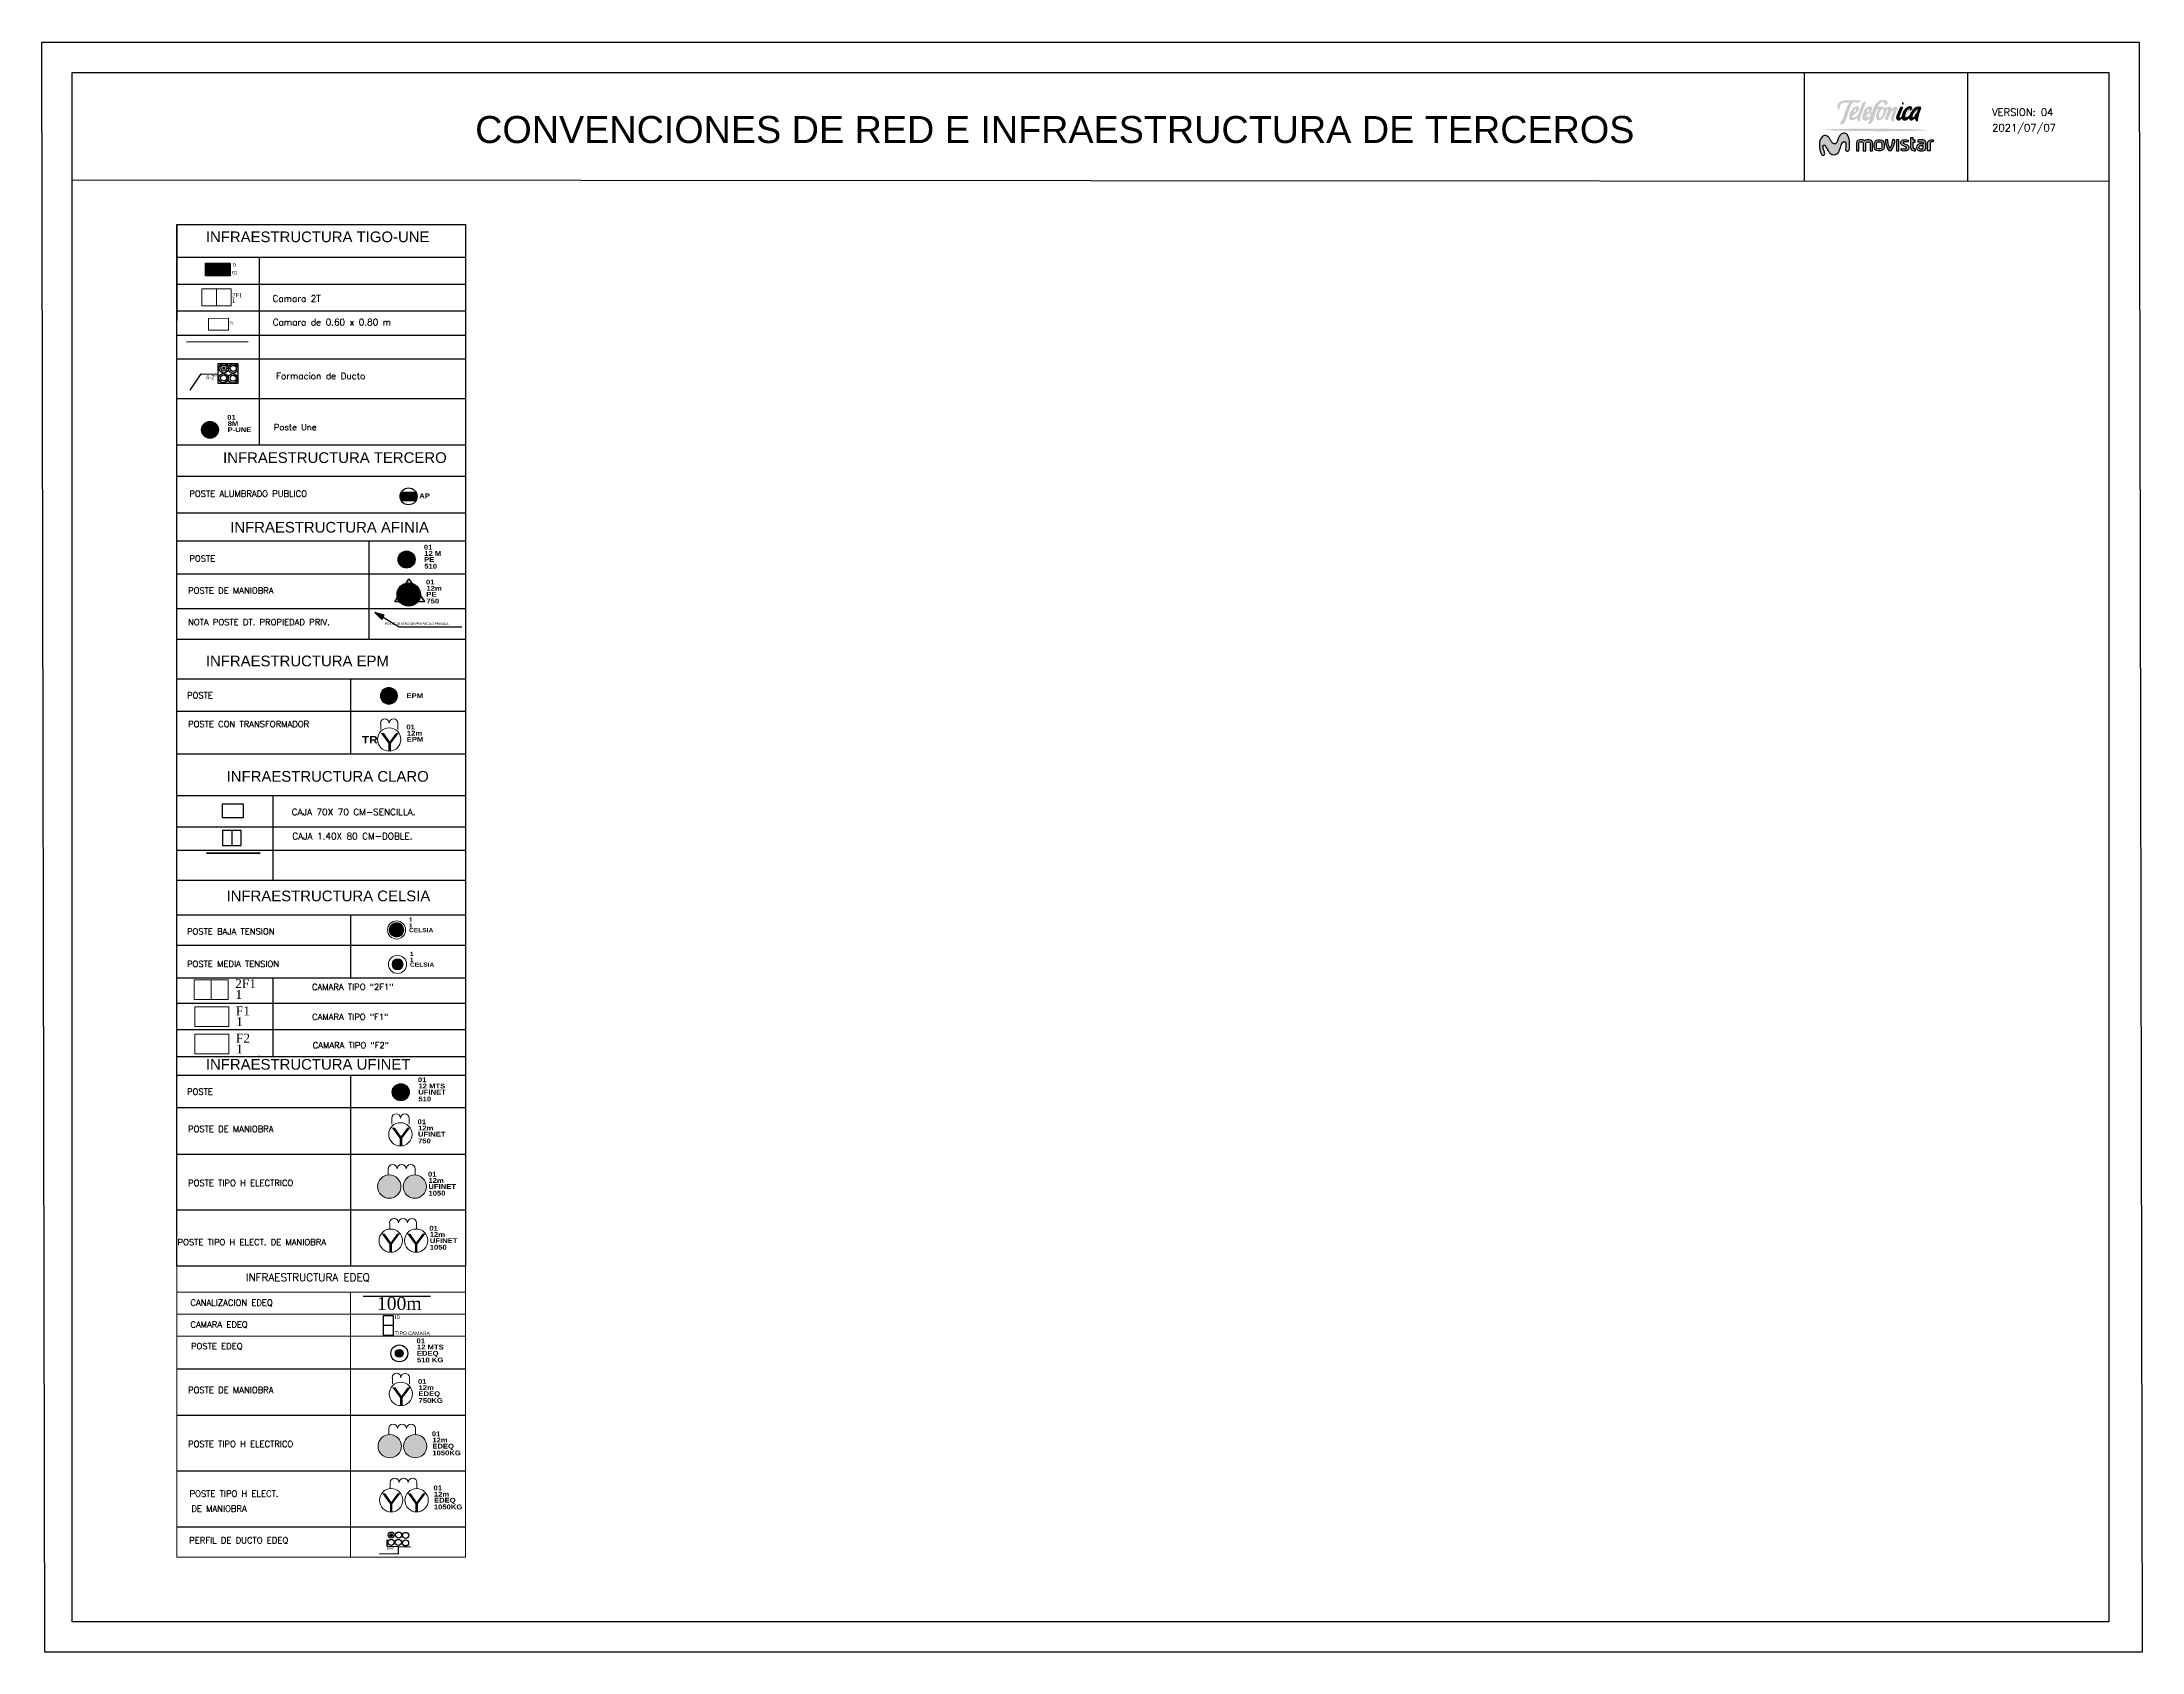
# Model space of a CAD drawing. Header units: inches. Extents: x -75.59 to -67.86, y 4.63 to 13.89.
# Drawn here: x -75.585957 to -75.584178, y 6.270793 to 6.272157 of the extents above; entities that cross this region are included whole.
import ezdxf
from ezdxf.enums import TextEntityAlignment as Align

# ---------------------------------------------------------------- set-up
doc = ezdxf.new("R2010")
doc.units = ezdxf.units.IN
doc.header["$MEASUREMENT"] = 0
doc.linetypes.add('DASHEDX2', pattern=[38.1, 25.4, -12.7])
for name, color, linetype in [('ALUMBRADO PUBLICO', 7, 'Continuous'), ('CAM 2F1 CELSIA', 6, 'Continuous'), ('CAM F1 CELSIA', 6, 'Continuous'), ('CAM F2 CELSIA', 6, 'Continuous'), ('CAM F2 TLF', 4, 'Continuous'), ('CAMARA CLARO', 1, 'Continuous'), ('CAMARA EDEQ', 34, 'Continuous'), ('CANALIZACION EDEQ', 34, 'Continuous'), ('CANALIZACION TIGO-UNE', 30, 'Continuous'), ('DUC_UTILIZAR', 1, 'Continuous'), ('DUCTOS EDEQ', 34, 'Continuous'), ('FORMACION DE DUCTO TIGO-UNE', 30, 'Continuous'), ('POSTE AFINIA CON TRANSFORMADOR', 7, 'Continuous'), ('POSTE CELSIA', 30, 'Continuous'), ('POSTE DT_PREDIO', 8, 'Continuous'), ('POSTE EMPRESA DE ENERGIA DEL QUINDIO', 7, 'Continuous'), ('POSTE TIGO_UNE', 30, 'Continuous'), ('POSTES UFINET', 93, 'Continuous'), ('ROTULO', 250, 'Continuous')]:
    doc.layers.add(name, color=color, linetype=linetype)
for name, color, linetype, lineweight in [('CAMARA TIGO-UNE', 30, 'Continuous', 25), ('CANALIZACION CLARO', 1, 'Continuous', 35), ('CONVENCIONES', 7, 'Continuous', 5), ('Distancia EDEQ-CAN', 7, 'Continuous', 20), ('POSTE CELSIAAA', 30, 'Continuous', 20), ('POSTE EPM', 1, 'Continuous', 20)]:
    doc.layers.add(name, color=color, linetype=linetype, lineweight=lineweight)
doc.layers.add('POSTE AFINIA', color=7, linetype='Continuous', true_color=0x000000)
doc.styles.add('ARIAL_BLACK', font='')
doc.styles.add('BOOK', font='BOOKOS.TTF')
doc.styles.add('romans', font='romans.shx', dxfattribs={"height": 0.5})
doc.styles.get("Standard").update_dxf_attribs({"font": 'arial.ttf'})
doc.styles.add('SWIS721BT', font='swissi.ttf')
doc.styles.add('TEXT SCL GRANDES', font='tahoma.ttf', dxfattribs={"height": 14})
doc.styles.get('ARIAL_BLACK').set_extended_font_data('Arial Black', bold=True)
doc.linetypes.add('CERCA_LINE', pattern='A,12.7,-5.08,["X",Standard,S=2.54,R=0,X=-2.54,Y=-1.27],-2.08', length=19.86)

# ---------------------------------------------------------------- blocks, each defined once
blk = doc.blocks.new('Caja_Inst')
at = {"layer": 'CAMARA CLARO'}
blk.add_lwpolyline([(-0.66, 0.41), (-0.66, -0.41), (0.66, -0.41), (0.66, 0.41)], close=True, dxfattribs=at)
at = {"layer": 'CAMARA CLARO', "style": 'romans'}
blk.add_attdef('NCCD', text='', height=1, dxfattribs=at).set_placement((0, 0.55), align=Align.CENTER)
at = {"layer": 'CAMARA CLARO', "style": 'romans', "flags": 1}
blk.add_attdef('UTILIZADO', (0.53, -0.55), '', height=1, dxfattribs=at)
blk = doc.blocks.new('camara_d')
at = {"layer": 'CAMARA CLARO'}
blk.add_line((-0.66, 0), (0.66, 0), dxfattribs=at)
blk.add_lwpolyline([(0.66, -0.82), (0.66, 0.82), (-0.66, 0.82), (-0.66, -0.82)], close=True, dxfattribs=at)
at = {"layer": 'CAMARA CLARO', "style": 'romans'}
blk.add_attdef('NCCD', text='', height=1, dxfattribs=at).set_placement((0.02, 0.94), align=Align.CENTER)
at = {"layer": 'CAMARA CLARO', "style": 'romans', "flags": 1}
blk.add_attdef('UTILIZADO', (0.59, -0.52), '', height=1, dxfattribs=at)
blk = doc.blocks.new('CAM 2F1 TIGO-UNE')
at = {"layer": 'CAMARA TIGO-UNE', "lineweight": 0}
for p, q in [((-0.309, -0.554), (-0.31, 0.551)), ((-0.31, 0.551), (0.329, 0.551)), ((0.329, 0.551), (0.329, -0.553)), ((-0.309, -0.001), (0.329, -0.001)), ((0.329, -0.553), (-0.309, -0.554))]:
    blk.add_line(p, q, dxfattribs=at)
at = {"layer": 'CAMARA TIGO-UNE', "lineweight": 0, "style": 'BOOK'}
for tag, p in [('CONSECUTIVO', (-0.197, -0.587)), ('TIPOCAM', (0.008, -0.586))]:
    blk.add_attdef(tag, p, '', height=0.166, rotation=270.03902, dxfattribs=at)
blk = doc.blocks.new('*U490')
at = {"layer": 'CAMARA TIGO-UNE', "lineweight": 0}
for p, q in [((-0.36, -0.63), (-0.37, 0.63)), ((-0.37, 0.63), (0.37, 0.63)), ((0.37, 0.63), (0.37, -0.63)), ((0.37, -0.63), (-0.36, -0.63))]:
    blk.add_line(p, q, dxfattribs=at)
at = {"layer": 'CAMARA TIGO-UNE', "lineweight": 0, "style": 'BOOK'}
for tag, p in [('TIPOCAM', (0.01, 0.7)), ('CONSECUTIVO', (0.21, 0.7))]:
    blk.add_attdef(tag, p, '', height=0.166, rotation=90.039, dxfattribs=at)
blk = doc.blocks.new('CAM PRIMARIA TIGO-UNE')
h = blk.add_hatch()
h.set_pattern_fill('ANSI31', color=30)
h.set_pattern_definition([(45, (0.62339, -6.24126), (-0.0883883, 0.0883883), [])])
h.paths.add_polyline_path([(-0.0000111, 0.0000054), (0.0000097, 0.0000054), (0.0000097, -0.0000052), (-0.0000111, -0.0000052)])
at = {"layer": 'CAMARA TIGO-UNE'}
h = blk.add_hatch(dxfattribs=at)
h.set_pattern_fill('ANSI31', color=256)
h.set_pattern_definition([(45, (0.62339, -6.24126), (-0.0883883, 0.0883883), [])])
h.paths.add_polyline_path([(-0.0000111, 0.0000054), (0.0000097, 0.0000054), (0.0000097, -0.0000052), (-0.0000111, -0.0000052)])
h = blk.add_hatch(color=256, dxfattribs=at)
h.dxf.hatch_style = 1
h.paths.add_polyline_path([(-0.0000111, 0.0000054), (0.0000097, 0.0000054), (0.0000097, -0.0000052), (-0.0000111, -0.0000052)])
blk.add_lwpolyline([(-0.0000111, 0.0000054), (0.0000097, 0.0000054), (0.0000097, -0.0000052), (-0.0000111, -0.0000052)], close=True, dxfattribs=at)
blk = doc.blocks.new('POSTE EPM')
at = {"layer": 'POSTE EPM'}
h = blk.add_hatch(color=256, dxfattribs=at)
h.dxf.hatch_style = 1
h.paths.add_polyline_path([(-0.72, 0, 1), (0.72, 0, 1)])
blk.add_circle((0, 0), 0.717, dxfattribs=at)
at = {"layer": 'POSTE EPM', "color": 251, "true_color": 0x545454, "insert": (1.49, 0.21), "char_height": 0.405, "attachment_point": 1, "style": 'ARIAL_BLACK'}
blk.add_mtext_dynamic_manual_height_columns('EPM', width=1.3394, gutter_width=1, heights=[0], dxfattribs=at)
at = {"layer": 'POSTE EPM', "color": 251, "true_color": 0x545454, "style": 'ARIAL_BLACK'}
for tag, p in [('NO_POSTE', (1.46, 0.85)), ('ALTURA(m)', (1.5, 0.32))]:
    blk.add_attdef(tag, p, '', height=0.405, dxfattribs=at)
at = {"layer": 'POSTE EPM', "color": 251, "true_color": 0x545454, "flags": 1}
for tag, p in [('VANO', (1.49, -0.75)), ('TRANSFORMADOR', (1.49, -1.58)), ('SECUNDARIA', (1.49, -1.97)), ('PRIMARIA', (1.49, -1.18)), ('TELEVISION', (1.49, -3.15)), ('FIBRA_OPTICA', (1.49, -2.76)), ('DISTANCIA(m)', (1.49, -3.54)), ('ILUMINARIA', (1.49, -2.36)), ('ATRIBUTO1', (1.49, -4.73)), ('ATRIBUTO2', (1.49, -5.12)), ('ATRIBUTO3', (1.49, -5.52)), ('TELEFONIA', (1.49, -3.95)), ('DIRECCION', (1.49, -4.34))]:
    blk.add_attdef(tag, p, '', height=0.328, dxfattribs=at)
blk = doc.blocks.new('POSTE EPM TR')
at = {"layer": 'POSTE EPM'}
blk.add_hatch(color=256, dxfattribs=at).paths.add_polyline_path([(-0.07, -1.01), (-0.07, -0.35), (-0.73, 0.55), (-0.45, 0.55), (-0.12, 0.07), (-0.1, 0.06), (-0.09, 0.04), (-0.08, 0.02), (-0.07, 0), (-0.05, -0.01), (-0.04, -0.04), (-0.03, -0.05), (-0.02, -0.07), (-0.01, -0.09), (0.01, -0.1), (0.02, -0.12), (0.03, -0.14), (0.04, -0.16), (0.06, -0.17), (0.06, -0.19), (0.07, -0.16), (0.08, -0.15), (0.09, -0.14), (0.09, -0.11), (0.11, -0.1), (0.12, -0.09), (0.13, -0.06), (0.14, -0.05), (0.16, -0.03), (0.17, -0.01), (0.18, 0.01), (0.21, 0.02), (0.22, 0.05), (0.23, 0.07), (0.24, 0.09), (0.24, 0.09), (0.58, 0.55), (0.84, 0.55), (0.16, -0.35), (0.16, -1.01)])
at = {"layer": 'POSTE EPM', "lineweight": 0}
blk.add_lwpolyline([(0.74, 1.37, 0.999938), (0.01, 1.37, 0.999938), (-0.73, 1.37)], format="xyb", dxfattribs=at)
for points in [[(-0.71, 1.37), (-0.71, 0.84)], [(0.74, 0.84), (0.74, 1.37)]]:
    blk.add_lwpolyline(points, dxfattribs=at)
blk.add_circle((0, -0.01), 0.988, dxfattribs=at)
at = {"layer": 'POSTE EPM', "insert": (-2.3, 0.28), "char_height": 0.625, "attachment_point": 1, "style": 'ARIAL_BLACK'}
blk.add_mtext_dynamic_manual_height_columns('TR', width=1.3394, gutter_width=1, heights=[0], dxfattribs=at)
at = {"layer": 'POSTE EPM', "color": 251, "true_color": 0x545454, "insert": (1.49, 0.21), "char_height": 0.405, "attachment_point": 1, "style": 'ARIAL_BLACK'}
blk.add_mtext_dynamic_manual_height_columns('EPM', width=1.3394, gutter_width=1, heights=[0], dxfattribs=at)
at = {"layer": 'POSTE EPM', "color": 251, "true_color": 0x545454, "style": 'ARIAL_BLACK'}
for tag, p in [('NO_POSTE', (1.46, 0.85)), ('ALTURA(m)', (1.5, 0.32))]:
    blk.add_attdef(tag, p, '', height=0.405, dxfattribs=at)
at = {"layer": 'POSTE EPM', "color": 251, "true_color": 0x545454, "flags": 1}
for tag, p in [('TRANSFORMADOR', (1.49, -1.58)), ('SECUNDARIA', (1.49, -1.97)), ('PRIMARIA', (1.49, -1.18)), ('TELEVISION', (1.49, -3.15)), ('FIBRA_OPTICA', (1.49, -2.76)), ('DISTANCIA(m)', (1.49, -3.54)), ('ILUMINARIA', (1.49, -2.36)), ('ATRIBUTO1', (1.49, -4.71)), ('ATRIBUTO2', (1.49, -5.1)), ('ATRIBUTO3', (1.49, -5.49)), ('TELEFONIA', (1.51, -3.93)), ('DIRECCION', (1.51, -4.32))]:
    blk.add_attdef(tag, p, '', height=0.328, dxfattribs=at)
blk = doc.blocks.new('LOGO TELEFONICA')
h = blk.add_hatch(color=4)
h.paths.add_polyline_path([(620.2, 92.05), (619.05, 92.11, 0.103045), (616.78, 91.76, 0.154687), (615.56, 90.8, 0.11739), (615.19, 89.84, 0.190957), (615.37, 89.11, 0.022332), (615.64, 88.76, 0.538822), (616.11, 88.82), (616.11, 89.44, -0.462964), (618.15, 91.17), (619.81, 91.29), (619.27, 90.59, 0.028514), (619, 90.2), (617.66, 86.78), (617.62, 86.57, -0.11837), (616.46, 84.08, 0.182408), (616.31, 83.6, 0.307864), (616.51, 83.34, 0.085582), (616.77, 83.3, 0.124591), (617.11, 83.39, 0.015683), (617.4, 83.57, 0.11691), (617.91, 84.1, 0.020301), (618.51, 85.24, 0.101461), (618.74, 86.15), (619.9, 89.62, -0.095432), (620.84, 91.3), (622.36, 91.25, 0.141787), (623.57, 91.57, 0.319439), (623.78, 92.03, 0.282441), (623.66, 92.15, 0.216817), (623.53, 92.13, -0.191436), (623.36, 92.1)])
h.paths.add_polyline_path([(623.14, 88.84, 0.315055), (623.02, 89.6, 0.186964), (622.28, 89.87, 0.066376), (621.41, 89.59, 0.038816), (620.74, 88.92, 0.020847), (620.02, 87.79, 0.036913), (619.68, 86.92, 0.140086), (619.65, 85.48, 0.419133), (620.29, 84.8, 0.090172), (621.58, 85.01), (622.18, 85.5), (622.53, 85.62), (622.53, 84.72), (623.08, 84.6), (623.19, 84.48), (623.29, 84.41), (623.4, 84.4), (623.47, 84.42), (623.52, 84.46), (623.53, 84.48), (623.55, 84.51), (623.61, 85.93), (625.6, 91.22, 0.337767), (625.54, 91.42, 0.227796), (625.09, 91.51, 0.141612), (624.46, 91.12), (622.81, 87.02, -0.321227), (620.82, 85.74, -0.480515), (620.82, 86.56), (621.5, 87, 0.139596)])
h.paths.add_polyline_path([(622.16, 88.65, -0.185928), (621.49, 87.77), (621.34, 87.68, -0.51302), (621.13, 87.88, -0.150583), (621.34, 88.33, -0.052867), (621.89, 89, -0.533373), (622.11, 88.99, -0.209223)], flags=16)
h = blk.add_hatch(color=4)
edge = h.paths.add_edge_path()
edge.add_line((625.69, 86.54), (625.86, 86.64))
edge.add_arc((622.51, 92.01), 6.33, 301.98998, 313.11174)
edge.add_arc((620.66, 93.99), 9.04, 313.11174, 320.54698)
edge.add_arc((626.79, 88.94), 1.09, 320.54698, 364.45657)
edge.add_arc((626.98, 89.15), 0.906, 352.10053, 382.42272)
edge.add_arc((627.37, 89.38), 0.464, 14.22236, 88.95662)
edge.add_arc((627.22, 85.58), 4.27, 87.79072, 95.73198)
edge.add_arc((627.19, 88.12), 1.75, 103.28158, 123.45034)
edge.add_arc((627.62, 87.32), 2.66, 121.5832, 140.50266)
edge.add_arc((627.08, 87.22), 2.34, 130.24175, 163.87318)
edge.add_arc((616.83, 89.8), 8.23, 337.59772, 346.48188, ccw=False)
edge.add_arc((626.99, 85.89), 2.66, 163.13062, 185.5074)
edge.add_arc((625.19, 85.63), 0.852, 180.14301, 224.83709)
edge.add_arc((625.3, 85.68), 0.967, 222.31471, 248.91712)
edge.add_arc((625.88, 87.75), 3.11, 252.56373, 265.44067)
edge.add_arc((625.66, 85.73), 1.08, 268.73244, 320.34066)
edge.add_line((626.49, 85.04), (626.92, 85.33))
edge.add_arc((627, 85.22), 0.14, -7.48807, 124.30541, ccw=False)
edge.add_arc((625.08, 85.47), 2.08, 318.59517, 352.51193, ccw=False)
edge.add_arc((627.03, 83.75), 0.526, 138.59517, 166.08336)
edge.add_arc((627.11, 83.73), 0.611, 166.08336, 205.63565)
edge.add_arc((626.84, 83.6), 0.31, 205.63565, 322.95068)
edge.add_line((627.09, 83.41), (627.26, 83.55))
edge.add_arc((624.67, 86.81), 4.17, 308.46838, 329.35958)
edge.add_arc((626.17, 85.92), 2.42, 329.35958, 355.49885)
edge.add_line((628.59, 85.73), (629.5, 88.57))
edge.add_arc((630.18, 88.35), 0.717, 135.51435, 162.10176, ccw=False)
edge.add_arc((630, 88.53), 0.456, 65.71129, 135.51435, ccw=False)
edge.add_arc((630.13, 88.83), 0.124, -43.78967, 65.71129, ccw=False)
edge.add_line((630.22, 88.75), (630.16, 88.62))
edge.add_arc((552.09, 125.15), 86.2, 334.14924, 334.92234, ccw=False)
edge.add_arc((632.46, 86.21), 3.11, 154.14924, 178.80171)
edge.add_arc((634.43, 86.17), 5.08, 178.80171, 189.23172)
edge.add_arc((630.02, 85.46), 0.613, 189.23172, 247.64032)
edge.add_arc((630.34, 86.22), 1.43, 247.64032, 296.99975)
edge.add_arc((629.56, 87.74), 3.14, 296.99975, 331.86055)
edge.add_arc((625.7, 89.81), 7.53, 331.86055, 346.12938)
edge.add_arc((611.99, 93.19), 21.64, 346.12938, 347.80501)
edge.add_line((633.15, 88.62), (633.21, 88.73))
edge.add_arc((633.47, 88.57), 0.302, 51.27723, 148.65412, ccw=False)
edge.add_arc((633.56, 88.68), 0.161, -36.07924, 51.27723, ccw=False)
edge.add_line((633.69, 88.59), (632.72, 85.81))
edge.add_arc((633.86, 85.41), 1.21, 160.70915, 174.72936)
edge.add_arc((634.5, 85.35), 1.85, 174.72936, 191.22227)
edge.add_arc((632.84, 85.02), 0.165, 191.22227, 261.74981)
edge.add_arc((633.17, 87.27), 2.43, 261.74981, 273.48173)
edge.add_arc((633.3, 85.12), 0.278, 273.48173, 334.63794)
edge.add_line((633.55, 85), (633.96, 85.98))
edge.add_arc((644.46, 81.6), 11.38, 146.01386, 157.35427, ccw=False)
edge.add_arc((638.15, 85.86), 3.77, 133.59157, 146.01386, ccw=False)
edge.add_arc((635.67, 88.47), 0.165, 44.81169, 133.59157, ccw=False)
edge.add_arc((635.69, 88.48), 0.141, -24.19198, 44.81169, ccw=False)
edge.add_line((635.82, 88.43), (635.73, 88.25))
edge.add_arc((553.88, 127.04), 90.58, 334.01819, 334.63874, ccw=False)
edge.add_arc((647.01, 81.65), 13.03, 154.01819, 158.13094)
edge.add_arc((637.21, 85.59), 2.47, 158.13094, 184.78758)
edge.add_arc((636.66, 85.54), 1.91, 184.78758, 204.58319)
edge.add_arc((635.42, 84.98), 0.545, 204.58319, 255.84166)
edge.add_arc((636.08, 87.58), 3.23, 255.84166, 263.18861)
edge.add_arc((635.72, 84.57), 0.198, 263.18861, 335.25816)
edge.add_line((635.9, 84.49), (635.88, 84.74))
edge.add_arc((639.37, 84.94), 3.5, 166.6344, 183.27393, ccw=False)
edge.add_arc((644.39, 83.75), 8.65, 151.66729, 166.6344, ccw=False)
edge.add_line((636.77, 87.86), (637.02, 88.54))
edge.add_arc((636.03, 88.91), 1.06, 339.89303, 373.91526)
edge.add_arc((636.1, 88.92), 0.985, 13.91526, 44.22531)
edge.add_arc((636.46, 89.27), 0.483, 44.22531, 119.52473)
edge.add_arc((641.02, 81.22), 9.74, 119.52473, 122.58364)
edge.add_line((635.78, 89.43), (635.28, 89.04))
edge.add_arc((635.13, 89.24), 0.246, 223.83165, 307.59606, ccw=False)
edge.add_line((634.95, 89.07), (634.9, 89.33))
edge.add_arc((634.05, 89.17), 0.861, 10.62541, 38.47878)
edge.add_arc((634.52, 89.54), 0.259, 38.47878, 114.88749)
edge.add_line((634.42, 89.78), (633.96, 89.71))
edge.add_arc((634.17, 88.24), 1.49, 98.12552, 123.30157)
edge.add_arc((632.76, 90.37), 1.07, 284.87505, 303.30157, ccw=False)
edge.add_arc((632.72, 90.54), 1.24, 258.44315, 284.87505, ccw=False)
edge.add_arc((632.42, 89.05), 0.284, 78.44315, 205.89789)
edge.add_line((632.16, 88.93), (632.14, 88.35))
edge.add_arc((628.27, 88.51), 3.87, 314.29638, 357.64266, ccw=False)
edge.add_arc((630.76, 85.96), 0.307, 197.11494, 314.29638, ccw=False)
edge.add_arc((632.99, 86.65), 2.64, 115.45678, 197.11494, ccw=False)
edge.add_line((631.85, 89.03), (631.99, 89.1))
edge.add_arc((631.84, 89.41), 0.348, 295.46999, 416.27915)
edge.add_line((632.04, 89.7), (631.96, 89.73))
edge.add_line((631.96, 89.73), (631.65, 89.74))
edge.add_line((631.65, 89.74), (630.26, 89.71))
edge.add_arc((630.26, 89.98), 0.266, 166.26836, 270.99144, ccw=False)
edge.add_line((630, 90.04), (630.07, 90.16))
edge.add_arc((633.66, 87.81), 4.29, 121.20942, 146.74581, ccw=False)
edge.add_arc((631.85, 90.79), 0.798, 45.14082, 121.20942, ccw=False)
edge.add_arc((631.83, 90.77), 0.829, 13.285, 45.14082, ccw=False)
edge.add_arc((632.29, 90.88), 0.354, -59.28795, 13.285, ccw=False)
edge.add_arc((632.59, 90.38), 0.226, 120.71205, 288.44885)
edge.add_arc((632.11, 91.82), 1.75, 288.44885, 317.20443)
edge.add_arc((632.87, 91.12), 0.707, 317.20443, 371.33433)
edge.add_arc((632.57, 91.06), 1.02, 11.33433, 71.2932)
edge.add_arc((631.99, 89.37), 2.8, 71.2932, 94.37704)
edge.add_arc((632.03, 88.83), 3.34, 94.37704, 116.11468)
edge.add_arc((632.25, 88.38), 3.84, 116.11468, 161.21159)
edge.add_arc((628.45, 89.67), 0.177, 262.31158, 341.21159, ccw=False)
edge.add_arc((628.4, 89.3), 0.205, 82.31158, 160.51301)
edge.add_arc((628.6, 89.23), 0.418, 160.51301, 189.39606)
edge.add_arc((628.53, 89.21), 0.347, 189.39606, 215.87096)
edge.add_line((628.25, 89.01), (628.29, 88.96))
edge.add_arc((627.98, 88.75), 0.365, -18.36249, 33.70669, ccw=False)
edge.add_arc((610.95, 94.41), 18.32, 335.67515, 341.63751, ccw=False)
edge.add_arc((625.79, 87.7), 2.03, 271.63248, 335.67515, ccw=False)
edge.add_arc((625.83, 86.05), 0.383, 163.73364, 271.63248, ccw=False)
edge.add_arc((626.3, 85.92), 0.871, 134.62707, 163.73364, ccw=False)
edge = h.paths.add_edge_path(flags=16)
edge.add_line((626.06, 87.68), (626.2, 87.77))
edge.add_arc((625.4, 89.08), 1.54, 301.59195, 343.72241)
edge.add_arc((626.46, 88.77), 0.428, 343.72241, 390.99104)
edge.add_arc((626.72, 88.92), 0.133, 30.99104, 143.2881)
edge.add_arc((629.5, 86.07), 4.11, 134.58904, 146.6941)
edge.add_arc((626.69, 87.76), 0.843, 137.99504, 172.24886)
edge.add_arc((626.03, 87.85), 0.177, 172.24886, 280.88385)
h = blk.add_hatch(color=4)
edge = h.paths.add_edge_path()
edge.add_line((638.83, 91.18), (638.94, 91.29))
edge.add_arc((639.28, 91.02), 0.431, 34.45112, 141.94142, ccw=False)
edge.add_arc((639.23, 91.01), 0.476, -36.46636, 32.29947, ccw=False)
edge.add_line((639.61, 90.73), (639.5, 90.56))
edge.add_arc((639.12, 90.83), 0.462, 269.50469, 324.76501, ccw=False)
edge.add_arc((639.12, 90.72), 0.353, 206.51754, 269.50469, ccw=False)
edge.add_arc((639.6, 90.96), 0.898, 186.90114, 206.51754, ccw=False)
edge.add_arc((639.24, 90.85), 0.526, 140.49029, 178.89238, ccw=False)
edge = h.paths.add_edge_path(flags=16)
edge.add_line((644.3, 87.96), (644.15, 87.69))
edge.add_arc((632.67, 93.4), 12.82, 326.86545, 333.56655, ccw=False)
edge.add_arc((640.65, 88.31), 3.36, 311.81794, 325.04091, ccw=False)
edge.add_arc((642.79, 85.92), 0.147, 219.27712, 311.81794, ccw=False)
edge.add_arc((643.12, 86.13), 0.54, 157.15353, 214.7718, ccw=False)
edge.add_line((642.62, 86.34), (642.79, 86.81))
edge.add_arc((648.72, 84.65), 6.31, 136.65963, 160.02411, ccw=False)
edge.add_arc((644.32, 88.81), 0.257, 30.86069, 136.10707, ccw=False)
edge.add_line((644.54, 88.94), (644.54, 88.77))
edge.add_arc((642.19, 89.03), 2.36, 333.192, 353.67477, ccw=False)
edge = h.paths.add_edge_path()
edge.add_line((637.84, 89.04), (637.45, 88.16))
edge.add_arc((678.89, 69.92), 45.27, 156.23688, 158.06963)
edge.add_arc((640.32, 85.45), 3.69, 158.06963, 173.84103)
edge.add_arc((637.84, 85.72), 1.21, 173.84103, 228.77867)
edge.add_arc((637.51, 85.33), 0.699, 228.77867, 301.49839)
edge.add_arc((635.87, 88.02), 3.85, 301.49839, 311.61254)
edge.add_line((638.42, 85.14), (638.52, 85.19))
edge.add_arc((638.63, 84.97), 0.251, 39.76782, 116.70938, ccw=False)
edge.add_line((638.82, 85.13), (638.96, 84.98))
edge.add_arc((639.76, 85.7), 1.08, 221.94914, 292.34115)
edge.add_line((640.17, 84.7), (640.48, 84.82))
edge.add_arc((640.08, 85.87), 1.12, 290.54463, 327.45849)
edge.add_line((641.03, 85.26), (641.08, 85.33))
edge.add_arc((641.22, 85.22), 0.182, 29.87866, 144.37736, ccw=False)
edge.add_arc((644.43, 87.06), 3.52, 209.87866, 218.79483)
edge.add_arc((642.15, 85.23), 0.592, 218.79483, 313.68152)
edge.add_line((642.56, 84.8), (643.04, 85.09))
edge.add_line((643.04, 85.09), (643.21, 85.22))
edge.add_line((643.21, 85.22), (643.31, 85.32))
edge.add_arc((643.39, 85.25), 0.105, 29.32281, 134.98143, ccw=False)
edge.add_arc((642.95, 84.65), 0.841, 2.76065, 50.82465, ccw=False)
edge.add_arc((644.28, 84.91), 0.546, 204.26249, 277.27077)
edge.add_arc((644.31, 84.7), 0.336, 277.27077, 339.42965)
edge.add_line((644.63, 84.59), (644.63, 84.95))
edge.add_arc((648.66, 84.95), 4.03, 162.64785, 180, ccw=False)
edge.add_arc((658.29, 83.16), 13.81, 155.71647, 167.51054, ccw=False)
edge.add_line((645.7, 88.84), (645.79, 89.04))
edge.add_arc((645.18, 89.3), 0.661, 337.62886, 374.3831)
edge.add_arc((645.37, 89.35), 0.458, 14.3831, 98.87242)
edge.add_line((645.3, 89.8), (644.65, 89.81))
edge.add_arc((644.63, 87.9), 1.91, 89.40355, 115.83241)
edge.add_arc((645.1, 86.93), 2.99, 115.83241, 134.30656)
edge.add_arc((645.36, 86.66), 3.35, 134.30656, 149.13066)
edge.add_arc((626.83, 97.73), 18.22, 325.5285, 329.13066, ccw=False)
edge.add_arc((643.42, 86.35), 1.89, 145.5285, 163.02262)
edge.add_arc((640.65, 87.2), 1, 307.7005, 343.02262, ccw=False)
edge.add_line((641.26, 86.4), (640.97, 86.12))
edge.add_arc((639.28, 87.89), 2.45, 298.63279, 313.64947, ccw=False)
edge.add_arc((640.3, 86.02), 0.316, 218.76157, 298.63279, ccw=False)
edge.add_line((640.06, 85.82), (640, 85.98))
edge.add_arc((643.74, 86.2), 3.75, 129.72886, 183.4052, ccw=False)
edge.add_arc((641.45, 88.8), 0.299, 69.51099, 111.75136, ccw=False)
edge.add_arc((641.52, 88.99), 0.1, -29.51786, 69.51099, ccw=False)
edge.add_line((641.61, 88.94), (641.59, 88.84))
edge.add_arc((623.26, 92.28), 18.65, 348.53396, 349.37149, ccw=False)
edge.add_arc((641.79, 88.52), 0.258, 168.53396, 225.46937)
edge.add_arc((641.75, 88.47), 0.196, 225.46937, 317.1939)
edge.add_line((641.89, 88.34), (642.05, 88.46))
edge.add_arc((641.12, 89.65), 1.5, 307.81977, 333.85073)
edge.add_arc((641.99, 89.22), 0.54, 333.85073, 388.49007)
edge.add_arc((641.67, 89.05), 0.904, 28.49007, 104.85988)
edge.add_arc((642.24, 86.89), 3.14, 104.85988, 125.66717)
edge.add_arc((642.82, 86.09), 4.12, 125.66717, 173.46342)
edge.add_arc((637.77, 86.67), 0.959, 286.15404, 353.46342, ccw=False)
edge.add_arc((637.99, 85.89), 0.153, 173.90849, 286.15404, ccw=False)
edge.add_line((637.84, 85.91), (638.13, 86.73))
edge.add_arc((670.86, 74.98), 34.77, 155.91946, 160.2514, ccw=False)
edge.add_arc((638.67, 89.37), 0.487, 335.91946, 386.68858)
edge.add_line((639.1, 89.59), (638.92, 89.74))
edge.add_arc((638.68, 88.99), 0.796, 72.17416, 136.02182)
edge.add_arc((638.6, 88.95), 0.767, 130.4314, 173.50313)
h = blk.add_hatch(color=4)
h.dxf.hatch_style = 1
edge = h.paths.add_edge_path()
edge.add_line((648.97, 76.39), (648.97, 73.64))
edge.add_line((648.97, 73.64), (648.07, 73.66))
edge.add_line((648.07, 73.66), (648.11, 76.39))
edge.add_arc((649.42, 76.37), 1.31, 90.88924, 179.06186, ccw=False)
edge.add_line((649.4, 77.67), (650.12, 77.69))
edge.add_line((650.12, 77.69), (650.12, 76.92))
edge.add_line((650.12, 76.92), (649.48, 76.92))
edge.add_arc((649.48, 76.41), 0.514, 90, 182.05821)
edge = h.paths.add_edge_path(flags=16)
edge.add_line((646.3, 75.47), (645.45, 75.47))
edge.add_arc((645.45, 74.93), 0.548, 90, 270)
edge.add_line((645.45, 74.38), (646.18, 74.38))
edge.add_arc((646.18, 74.71), 0.33, 270, 362.82097)
edge.add_line((646.51, 74.72), (646.51, 75.34))
edge.add_arc((646.31, 75.26), 0.217, 23.50904, 91.40458)
edge = h.paths.add_edge_path()
edge.add_line((642.8, 76.85), (643.55, 76.85))
edge.add_line((643.55, 76.85), (643.55, 77.6))
edge.add_line((643.55, 77.6), (642.8, 77.6))
edge.add_line((642.8, 77.6), (642.8, 78.28))
edge.add_line((642.8, 78.28), (642.66, 78.4))
edge.add_line((642.66, 78.4), (641.9, 78.4))
edge.add_line((641.9, 78.4), (641.9, 74.92))
edge.add_arc((643.12, 74.92), 1.22, 180, 271.78864)
edge.add_line((643.16, 73.71), (643.55, 73.71))
edge.add_line((643.55, 73.71), (643.63, 73.8))
edge.add_line((643.63, 73.8), (643.63, 74.32))
edge.add_line((643.63, 74.32), (643.52, 74.45))
edge.add_line((643.52, 74.45), (643.24, 74.45))
edge.add_arc((643.24, 74.9), 0.443, 189.67655, 270, ccw=False)
edge.add_line((642.8, 74.82), (642.8, 76.85))
edge = h.paths.add_edge_path()
edge.add_line((640.98, 77.56), (640.98, 76.96))
edge.add_line((640.98, 76.96), (640.78, 76.84))
edge.add_arc((639.94, 73.84), 3.12, 74.37037, 100.86875)
edge.add_arc((639.52, 76.62), 0.324, 120.17532, 242.31158)
edge.add_line((639.37, 76.34), (640.61, 75.87))
edge.add_arc((640.05, 74.83), 1.18, -75.70961, 61.5047, ccw=False)
edge.add_arc((639.61, 76.22), 2.63, 244.26134, 286.11743, ccw=False)
edge.add_line((638.46, 73.85), (638.46, 74.41))
edge.add_line((638.46, 74.41), (638.62, 74.54))
edge.add_arc((639.55, 76.57), 2.23, 245.26629, 285.94502)
edge.add_arc((640.09, 74.79), 0.377, 280.14843, 426.57208)
edge.add_line((640.24, 75.14), (639, 75.61))
edge.add_arc((639.41, 76.59), 1.07, 100.60819, 247.15657, ccw=False)
edge.add_arc((639.94, 73.84), 3.87, 74.37037, 100.83499, ccw=False)
h.paths.add_polyline_path([(637.67, 77.63), (636.82, 77.63), (636.82, 73.71), (637.67, 73.71)])
edge = h.paths.add_edge_path(flags=16)
edge.add_arc((630.1, 75.02), 0.626, 185.00923, 267.05623, ccw=False)
edge.add_line((629.47, 74.97), (629.47, 75.64))
edge.add_line((629.47, 75.64), (629.47, 76.32))
edge.add_arc((630.1, 76.26), 0.626, 92.94377, 174.99077, ccw=False)
edge.add_line((630.06, 76.89), (630.88, 76.89))
edge.add_arc((630.85, 76.26), 0.626, 5.00923, 87.05623, ccw=False)
edge.add_line((631.47, 76.32), (631.47, 75.64))
edge.add_line((631.47, 75.64), (631.47, 74.97))
edge.add_arc((630.85, 75.02), 0.626, 272.94377, 354.99077, ccw=False)
edge.add_line((630.88, 74.4), (630.06, 74.4))
edge = h.paths.add_edge_path()
edge.add_arc((630.1, 75.02), 1.4, 183.35569, 268.02774, ccw=False)
edge.add_line((628.7, 74.94), (628.7, 75.64))
edge.add_line((628.7, 75.64), (628.7, 76.35))
edge.add_arc((630.1, 76.26), 1.4, 91.97226, 176.64431, ccw=False)
edge.add_line((630.05, 77.66), (630.9, 77.66))
edge.add_arc((630.85, 76.26), 1.4, 3.35569, 88.02774, ccw=False)
edge.add_line((632.24, 76.35), (632.24, 75.64))
edge.add_line((632.24, 75.64), (632.24, 74.94))
edge.add_arc((630.85, 75.02), 1.4, 271.97226, 356.64431, ccw=False)
edge.add_line((630.9, 73.63), (630.05, 73.63))
edge = h.paths.add_edge_path()
edge.add_arc((624.25, 76.41), 1.27, 45.0776, 90)
edge.add_line((624.25, 77.69), (623.48, 77.69))
edge.add_arc((623.48, 76.39), 1.29, 90.32782, 170.27193)
edge.add_line((622.21, 76.61), (622.21, 73.71))
edge.add_line((622.21, 73.71), (623.09, 73.71))
edge.add_line((623.09, 73.71), (623.09, 76.52))
edge.add_arc((623.55, 76.48), 0.453, 98.44193, 175.94613, ccw=False)
edge.add_line((623.48, 76.93), (623.86, 76.93))
edge.add_line((623.86, 76.93), (624.25, 76.93))
edge.add_arc((624.18, 76.48), 0.453, 4.05387, 81.55807, ccw=False)
edge.add_line((624.63, 76.52), (624.63, 73.71))
edge.add_line((624.63, 73.71), (625.66, 73.71))
edge.add_line((625.66, 73.71), (625.66, 76.52))
edge.add_arc((626.11, 76.48), 0.453, 98.44193, 175.94613, ccw=False)
edge.add_line((626.04, 76.93), (626.43, 76.93))
edge.add_line((626.43, 76.93), (626.81, 76.93))
edge.add_arc((626.74, 76.48), 0.453, 4.05387, 81.55807, ccw=False)
edge.add_line((627.2, 76.52), (627.2, 73.71))
edge.add_line((627.2, 73.71), (628.08, 73.71))
edge.add_line((628.08, 73.71), (628.08, 76.61))
edge.add_arc((626.81, 76.39), 1.29, 9.72807, 89.67218)
edge.add_line((626.81, 77.69), (626.04, 77.69))
edge.add_arc((626.04, 76.41), 1.27, 90, 134.9224)
edge = h.paths.add_edge_path()
edge.add_spline(control_points=[(610.97, 75.35), (610.9, 75.5), (610.76, 75.78), (610.22, 75.79), (609.87, 75.11), (610.2, 74.11), (610.55, 73.2), (610.69, 72.4), (610.37, 72.06), (609.97, 71.99), (609.4, 72.34), (609.04, 73.39), (608.73, 74.7), (608.67, 76.13), (608.88, 77.5), (609.4, 78.58), (610.2, 79.2), (610.9, 79.27), (611.65, 79.03), (612.25, 78.4), (612.8, 77.6), (613.2, 76.82), (613.73, 76.3), (614.3, 76.16), (614.92, 76.37), (615.3, 77.25), (615.67, 78.22), (616.11, 79.23), (616.72, 79.88), (617.5, 80.17), (618.25, 80.09), (618.97, 79.56), (619.26, 78.74), (619.72, 77.63), (619.69, 76.34), (619.66, 75.07), (619.63, 74.15), (619.3, 73.69), (618.96, 73.51), (618.61, 73.58), (618.23, 73.88), (618.22, 74.56), (618.35, 75.33), (618.36, 76.12), (618.35, 76.76), (617.97, 77.17), (617.3, 76.99), (616.87, 76.25), (616.48, 75.42), (616.24, 74.45), (615.91, 73.73), (615.69, 72.97), (615.17, 72.57), (614.44, 72.24), (613.51, 72.23), (612.47, 72.68), (611.82, 73.94), (611.29, 74.74), (610.97, 75.35)], knot_values=[0, 0, 0, 0, 0.458094, 0.881502, 1.322063, 2.502578, 3.820357, 4.406644, 4.710641, 5.115807, 5.526656, 6.621059, 8.271028, 9.606939, 10.856438, 12.432095, 13.041828, 13.807265, 14.439608, 15.350165, 16.350622, 17.343754, 17.988778, 18.480167, 19.037031, 19.786167, 21.191246, 22.223646, 23.068968, 23.767164, 24.666164, 25.214163, 26.363733, 27.16679, 28.819005, 30.116109, 31.059343, 31.490251, 31.729789, 32.18438, 32.480703, 33.125643, 34.008427, 34.898312, 35.488389, 35.871495, 36.388428, 37.28094, 38.323752, 39.182492, 40.233921, 40.730549, 41.490206, 42.07308, 43.137362, 44.185741, 45.280311, 47.232807, 47.232807, 47.232807, 47.232807], degree=3, periodic=0)
edge = h.paths.add_edge_path()
edge.add_arc((645.6, 74.92), 1.51, 161.25383, 199.61095)
edge.add_arc((645.36, 74.95), 1.3, 204.47223, 261.39068)
edge.add_line((645.17, 73.66), (646.38, 73.66))
edge.add_arc((646.38, 74.68), 1.02, 270, 359.93386)
edge.add_line((647.41, 74.68), (647.41, 76.53))
edge.add_arc((646.14, 76.37), 1.28, 7.21094, 78.94716)
edge.add_arc((645.59, 74.16), 3.56, 77.16511, 93.53536)
edge.add_arc((645.43, 75.39), 2.33, 91.35759, 112.87902)
edge.add_line((644.52, 77.53), (644.52, 76.97))
edge.add_line((644.52, 76.97), (644.58, 76.92))
edge.add_line((644.58, 76.92), (646.01, 76.93))
edge.add_arc((646.01, 76.37), 0.557, -30.77446, 90.32148, ccw=False)
edge.add_arc((645.33, 70.22), 5.98, 78.84869, 90.79081)
edge.add_arc((645.31, 74.98), 1.22, 92.89153, 159.84405)
edge = h.paths.add_edge_path()
edge.add_arc((626.87, 78.65), 9.39, 328.5152, 349.57922)
edge.add_line((636.11, 76.95), (636.14, 77.49))
edge.add_line((636.14, 77.49), (636.03, 77.62))
edge.add_line((636.03, 77.62), (635.26, 77.62))
edge.add_line((635.26, 77.62), (635.23, 77.07))
edge.add_arc((628.65, 77.78), 6.62, 330.90778, 353.82361, ccw=False)
edge.add_arc((640.21, 77.78), 6.62, 186.17639, 209.09222, ccw=False)
edge.add_line((633.63, 77.07), (633.6, 77.62))
edge.add_line((633.6, 77.62), (632.82, 77.62))
edge.add_line((632.82, 77.62), (632.71, 77.49))
edge.add_line((632.71, 77.49), (632.74, 76.95))
edge.add_arc((641.98, 78.65), 9.39, 190.42078, 211.4848)
edge.add_line((633.97, 73.75), (634.88, 73.75))
h = blk.add_hatch(color=4)
edge = h.paths.add_edge_path()
edge.add_ellipse((629.14, 81.27), major_axis=(18.56, -0.06), ratio=0.023999, start_angle=0, end_angle=360, ccw=False)
at = {"color": 4}
blk.add_line((633.97, 73.75), (634.88, 73.75), dxfattribs=at)
for points in [[(625.14, 77.32, 0.19856), (624.25, 77.69), (623.48, 77.69, 0.363694), (622.21, 76.61), (622.21, 73.71), (623.09, 73.71), (623.09, 76.52, -0.351686), (623.48, 76.93), (623.86, 76.93), (624.25, 76.93, -0.351686), (624.63, 76.52), (624.63, 73.71), (625.66, 73.71), (625.66, 76.52, -0.351686), (626.04, 76.93), (626.43, 76.93), (626.81, 76.93, -0.351686), (627.2, 76.52), (627.2, 73.71), (628.08, 73.71), (628.08, 76.61, 0.363694), (626.81, 77.69), (626.04, 77.69, 0.19856)], [(630.05, 73.63, -0.387232), (628.7, 74.94), (628.7, 75.64), (628.7, 76.35, -0.387232), (630.05, 77.66), (630.9, 77.66, -0.387232), (632.24, 76.35), (632.24, 75.64), (632.24, 74.94, -0.387232), (630.9, 73.63)], [(630.06, 74.4, -0.374118), (629.47, 74.97), (629.47, 75.64), (629.47, 76.32, -0.374118), (630.06, 76.89), (630.88, 76.89, -0.374118), (631.47, 76.32), (631.47, 75.64), (631.47, 74.97, -0.374118), (630.88, 74.4)], [(640.98, 77.56), (640.98, 76.96), (640.78, 76.84, 0.116139), (639.35, 76.9, 0.589846), (639.37, 76.34), (640.61, 75.87, -0.682245), (640.34, 73.7, -0.18469), (638.46, 73.85), (638.46, 74.41), (638.62, 74.54, 0.179382), (640.16, 74.42, 0.742826), (640.24, 75.14), (639, 75.61, -0.743671), (639.21, 77.64, -0.11599)]]:
    blk.add_lwpolyline(points, format="xyb", close=True, dxfattribs=at)
for points in [[(634.88, 73.75, 0.092169), (636.11, 76.95), (636.14, 77.49), (636.03, 77.62), (635.26, 77.62), (635.23, 77.07, -0.100324), (634.43, 74.56, -0.100324), (633.63, 77.07), (633.6, 77.62), (632.82, 77.62), (632.71, 77.49), (632.74, 76.95, 0.092169), (633.97, 73.75)], [(642.8, 76.85), (643.55, 76.85), (643.55, 77.6), (642.8, 77.6), (642.8, 78.28), (642.66, 78.4), (641.9, 78.4), (641.9, 74.92, 0.423387), (643.16, 73.71), (643.55, 73.71), (643.63, 73.8), (643.63, 74.32), (643.52, 74.45), (643.24, 74.45, -0.365569), (642.8, 74.82), (642.8, 76.85)], [(644.17, 75.4, 0.168945), (644.18, 74.41, 0.253589), (645.17, 73.66), (646.38, 73.66, 0.413875), (647.41, 74.68), (647.41, 76.53, 0.323648), (646.38, 77.63, 0.07155), (645.37, 77.71, 0.094182), (644.52, 77.53), (644.52, 76.97), (644.58, 76.92)], [(644.58, 76.92), (646.01, 76.93, -0.583744), (646.49, 76.09, 0.052155), (645.25, 76.2, 0.30074), (644.17, 75.4, 0.144259)], [(648.97, 76.39), (648.97, 73.64), (648.07, 73.66), (648.11, 76.39, -0.404903), (649.4, 77.67), (650.12, 77.69), (650.12, 76.92), (649.48, 76.92, 0.424775), (648.97, 76.39, -0.017963)], [(646.3, 75.47), (645.45, 75.47, 1), (645.45, 74.38), (646.18, 74.38, 0.428709), (646.51, 74.72), (646.51, 75.34, 0.305232), (646.3, 75.47, 1.274115)]]:
    blk.add_lwpolyline(points, format="xyb", dxfattribs=at)
blk.add_lwpolyline([(637.67, 77.63), (636.82, 77.63), (636.82, 73.71), (637.67, 73.71)], close=True, dxfattribs=at)
blk.add_spline([(610.97, 75.35), (610.7, 75.72), (610.27, 75.72), (610.03, 75.35), (610.19, 74.18), (610.59, 72.93), (610.59, 72.34), (610.38, 72.12), (609.99, 72.04), (609.62, 72.23), (609.12, 73.2), (608.76, 74.81), (608.72, 76.15), (608.92, 77.38), (609.68, 78.76), (610.18, 79.12), (610.93, 79.22), (611.54, 79.02), (612.21, 78.41), (612.78, 77.59), (613.31, 76.75), (613.8, 76.32), (614.28, 76.21), (614.8, 76.4), (615.2, 77.03), (615.72, 78.34), (616.19, 79.26), (616.79, 79.85), (617.44, 80.1), (618.33, 79.98), (618.77, 79.66), (619.31, 78.64), (619.58, 77.89), (619.69, 76.24), (619.65, 74.94), (619.5, 74.01), (619.24, 73.67), (619.02, 73.56), (618.58, 73.63), (618.35, 73.82), (618.23, 74.45), (618.33, 75.33), (618.36, 76.22), (618.26, 76.8), (617.99, 77.07), (617.48, 76.99), (616.91, 76.3), (616.49, 75.35), (616.23, 74.52), (615.86, 73.54), (615.68, 73.08), (615.11, 72.57), (614.58, 72.34), (613.52, 72.31), (612.57, 72.76), (611.95, 73.66), (610.97, 75.35)], degree=3, dxfattribs=at)
blk = doc.blocks.new('DUC_UTILIZAR')
at = {"layer": 'DUC_UTILIZAR', "lineweight": 5}
h = blk.add_hatch(color=0, dxfattribs=at)
edge = h.paths.add_edge_path()
edge.add_arc((0, 0), 0.137, 0, 360)
at = {"layer": 'DUC_UTILIZAR', "color": 0, "lineweight": 5}
blk.add_circle((0, 0), 0.137, dxfattribs=at)
blk.add_circle((0, 0), 0.137, dxfattribs=at)
blk = doc.blocks.new('*U97')
at = {"layer": 'POSTE CELSIAAA', "ltscale": 4e-06}
h = blk.add_hatch(dxfattribs=at)
h.set_pattern_fill('ANSI31', color=256, scale=3.6)
h.paths.add_polyline_path([(-3.3, 0, 1), (3.3, 0, 1)])
at = {"layer": 'POSTE CELSIAAA', "color": 7, "ltscale": 4e-06}
for radius in [5.36, 3.26]:
    blk.add_circle((0, 0), radius, dxfattribs=at)
at = {"layer": 'POSTE CELSIAAA', "color": 251, "true_color": 0x545454, "insert": (7.3, 1.1), "char_height": 2.46, "attachment_point": 1, "style": 'ARIAL_BLACK'}
blk.add_mtext('CELSIA', dxfattribs=at)
at = {"layer": 'POSTE CELSIAAA', "color": 251, "true_color": 0x545454, "style": 'ARIAL_BLACK'}
for tag, p in [('ALTURA', (7.3, 1.5)), ('NO_POSTE', (7.3, 5))]:
    blk.add_attdef(tag, p, '', height=2.46, dxfattribs=at)
at = {"layer": 'POSTE CELSIAAA', "color": 251, "true_color": 0x545454}
blk.add_attdef('NODO', (7.3, -4.6), '', height=2, dxfattribs=at)
at = {"layer": 'POSTE CELSIAAA', "color": 251, "true_color": 0x545454, "flags": 1}
for tag, p in [('ESTADO', (7.3, -7.9)), ('NT_BAJO', (7.3, -11.2)), ('NT_MEDIO', (7.3, -13.8)), ('TFO-MNB', (7.3, -20.3)), ('RESISTENCIA', (7.3, -17.3)), ('MATERIAL', (7.3, -23)), ('RETENIDA_EXISTENTE', (7.3, -26)), ('BAJANTE', (7.3, -29.2)), ('CAJAS_DE_EMPALME', (7.3, -32.2)), ('RESERVAS', (7.3, -34.9)), ('CTO', (7.3, -37.6)), ('AMPLIFICA-DORES', (7.3, -40.2)), ('ALUMBRADO', (7.3, -48.4)), ('FUENTES', (7.3, -42.9)), ('RECEPTORES_ÓPTICOS', (7.3, -45.5)), ('DIRECCION', (7.3, -51.2)), ('OBSERVACIONES', (7.3, -59.1)), ('LATITUD', (7.3, -53.8)), ('LONGITUD', (7.3, -56.5))]:
    blk.add_attdef(tag, p, '', height=2, dxfattribs=at)
blk = doc.blocks.new('*U98')
at = {"layer": 'POSTE CELSIAAA', "ltscale": 4e-06, "true_color": 0xf26722}
h = blk.add_hatch(dxfattribs=at)
h.set_pattern_fill('ANSI31', color=30, scale=3.6)
h.paths.add_polyline_path([(-4.3, 0, 1), (4.3, 0, 1)])
at = {"layer": 'POSTE CELSIAAA', "ltscale": 4e-06}
h = blk.add_hatch(color=256, dxfattribs=at)
h.dxf.hatch_style = 1
h.paths.add_polyline_path([(-1.2, 0, 1), (1.2, 0, 1)])
at = {"layer": 'POSTE CELSIAAA'}
for radius in [5.36, 4.31]:
    blk.add_circle((0, 0), radius, dxfattribs=at)
at = {"layer": 'POSTE CELSIAAA', "color": 251, "true_color": 0x545454, "insert": (7.3, 1.1), "char_height": 2.46, "attachment_point": 1, "style": 'ARIAL_BLACK'}
blk.add_mtext('CELSIA', dxfattribs=at)
at = {"layer": 'POSTE CELSIAAA', "color": 251, "true_color": 0x545454, "style": 'ARIAL_BLACK'}
for tag, p in [('ALTURA', (7.3, 1.5)), ('NO_POSTE', (7.3, 5))]:
    blk.add_attdef(tag, p, '', height=2.46, dxfattribs=at)
at = {"layer": 'POSTE CELSIAAA', "color": 251, "true_color": 0x545454}
blk.add_attdef('NODO', (7.3, -4.6), '', height=2, dxfattribs=at)
at = {"layer": 'POSTE CELSIAAA', "color": 251, "true_color": 0x545454, "flags": 1}
for tag, p in [('ESTADO', (7.3, -7.9)), ('NT_BAJO', (7.3, -11.2)), ('NT_MEDIO', (7.3, -13.8)), ('TFO-MNB', (7.3, -20.3)), ('RESISTENCIA', (7.3, -17.3)), ('MATERIAL', (7.3, -23)), ('RETENIDA_EXISTENTE', (7.3, -26)), ('BAJANTE', (7.3, -29.2)), ('CAJAS_DE_EMPALME', (7.3, -32.2)), ('RESERVAS', (7.3, -34.9)), ('CTO', (7.3, -37.6)), ('AMPLIFICA-DORES', (7.3, -40.2)), ('ALUMBRADO', (7.3, -48.4)), ('FUENTES', (7.3, -42.9)), ('RECEPTORES_ÓPTICOS', (7.3, -45.5)), ('DIRECCION', (7.3, -51.2)), ('OBSERVACIONES', (7.3, -59.1)), ('LATITUD', (7.3, -53.8)), ('LONGITUD', (7.3, -56.5))]:
    blk.add_attdef(tag, p, '', height=2, dxfattribs=at)
blk = doc.blocks.new('CAM 2F1 CELSIA')
at = {"layer": 'CAM F2 CELSIA', "lineweight": 0}
for p, q in [((-1.09, 0.63), (1.09, 0.63)), ((-1.09, -0.63), (-1.09, 0.63)), ((1.09, 0.63), (1.09, -0.63)), ((1.09, -0.63), (-1.09, -0.63))]:
    blk.add_line(p, q, dxfattribs=at)
blk.add_lwpolyline([(0, 0.63), (0, -0.63)], dxfattribs=at)
at = {"layer": 'CAM F2 TLF', "color": 251, "lineweight": 0, "true_color": 0x545454, "style": 'BOOK'}
for tag, p in [('2F1', (1.53, 0.09)), ('CODIGO', (1.55, -0.6))]:
    blk.add_attdef(tag, p, '', height=0.573, rotation=0.039, dxfattribs=at)
at = {"layer": 'CAM F2 TLF', "color": 251, "lineweight": 0, "true_color": 0x545454, "style": 'BOOK', "flags": 1}
blk.add_attdef('PROPETARIO', (-1.49, -1.36), '', height=0.573, rotation=0.039, dxfattribs=at)
blk = doc.blocks.new('CAM CELSIA F1')
at = {"layer": 'CAM F1 CELSIA', "lineweight": 0}
for p, q in [((-1.09, 0.63), (1.09, 0.63)), ((-1.09, -0.63), (-1.09, 0.63)), ((1.09, 0.63), (1.09, -0.63)), ((1.09, -0.63), (-1.09, -0.63))]:
    blk.add_line(p, q, dxfattribs=at)
at = {"layer": 'CAM F2 TLF', "color": 251, "lineweight": 0, "true_color": 0x545454, "style": 'BOOK'}
for tag, p in [('F1', (1.53, 0.09)), ('CODIGO', (1.55, -0.6))]:
    blk.add_attdef(tag, p, '', height=0.573, rotation=0.039, dxfattribs=at)
at = {"layer": 'CAM F2 TLF', "color": 251, "lineweight": 0, "true_color": 0x545454, "style": 'BOOK', "flags": 1}
blk.add_attdef('PROPETARIO', (-1.49, -1.37), '', height=0.573, rotation=0.039, dxfattribs=at)
blk = doc.blocks.new('CAM F2 CELSIA')
at = {"layer": 'CAM F2 CELSIA', "lineweight": 0}
for p, q in [((-1.09, 0.63), (1.09, 0.63)), ((-1.09, -0.63), (-1.09, 0.63)), ((1.09, 0.63), (1.09, -0.63)), ((1.09, -0.63), (-1.09, -0.63))]:
    blk.add_line(p, q, dxfattribs=at)
at = {"layer": 'CAM F2 TLF', "color": 251, "lineweight": 0, "true_color": 0x545454, "style": 'BOOK'}
for tag, p in [('F2', (1.53, 0.09)), ('CODIGO', (1.55, -0.6))]:
    blk.add_attdef(tag, p, '', height=0.573, rotation=0.039, dxfattribs=at)
at = {"layer": 'CAM F2 TLF', "color": 251, "lineweight": 0, "true_color": 0x545454, "style": 'BOOK', "flags": 1}
blk.add_attdef('PROPETARIO', (-1.49, -1.37), '', height=0.573, rotation=0.039, dxfattribs=at)
blk = doc.blocks.new('POSTE UFINET')
at = {"layer": 'POSTES UFINET'}
h = blk.add_hatch(color=93, dxfattribs=at)
h.dxf.hatch_style = 1
h.paths.add_polyline_path([(-0.72, 0, 1), (0.72, 0, 1)])
at = {"layer": 'POSTES UFINET', "color": 93}
blk.add_circle((0, 0), 0.717, dxfattribs=at)
at = {"layer": 'POSTES UFINET', "color": 7, "insert": (1.49, 0.21), "char_height": 0.405, "attachment_point": 1, "style": 'ARIAL_BLACK'}
blk.add_mtext_dynamic_manual_height_columns('UFINET', width=1.3394, gutter_width=1, heights=[0], dxfattribs=at)
at = {"layer": 'POSTES UFINET', "color": 7, "style": 'ARIAL_BLACK'}
for tag, p in [('NO_POSTE', (1.46, 0.85)), ('ALTURA(m)', (1.5, 0.32)), ('RESISTENCIA_DE_POSTE', (1.5, -0.76))]:
    blk.add_attdef(tag, p, '', height=0.405, dxfattribs=at)
at = {"layer": 'POSTES UFINET', "color": 251, "true_color": 0x545454, "flags": 1}
for tag, p in [('VANO', (1.49, -2.02)), ('NODO', (1.49, -1.18)), ('DIRECCION', (1.49, -1.61)), ('ALUMBRADO', (1.49, -3.32)), ('NIVEL_DE_TENSION', (1.49, -2.4)), ('EQUPOS_DE_MANIOBRA', (1.49, -2.85)), ('MATERIAL', (1.49, -3.78)), ('ESTADO', (1.49, -4.22)), ('RETENIDA', (1.49, -4.67)), ('FIBRA_OPTICA_EXISTENTES', (1.49, -5.61)), ('CAJAS_DE_EMPALME_EXISTENTE', (1.49, -6.06)), ('RESERVAS_EXISTENTES', (1.49, -6.62)), ('NAP_O_CTO_EXISTENTES', (1.49, -7.14)), ('AMPLIFICADOR_HFC_EXISTENTES', (1.49, -8.58)), ('TAP', (1.49, -7.63)), ('SPLITER/HFC', (1.49, -8.05)), ('FUENTE_HFC_EXISTENTES', (1.49, -9.02)), ('CAJAS_DE_EMPALME_PROYECTADA', (1.49, -10.53)), ('RECEPTOR_O_NODO_OPTICO_HFC_EXISTENTES', (1.49, -9.55)), ('FIBRA_OPTICA_PROYECTADA', (1.49, -10.04)), ('NAP_O_CTO_PROYECTADAS', (1.49, -10.96)), ('HERRAJES_PROYECTADOS', (1.49, -11.5)), ('RESERVAS_PROYECTADAS', (1.49, -11.94)), ('BAJANTES_PROYECTADOS', (1.49, -12.41))]:
    blk.add_attdef(tag, p, '', height=0.328, dxfattribs=at)
blk = doc.blocks.new('POSTE UFINET MANIOBRA')
at = {"layer": 'POSTES UFINET'}
blk.add_hatch(color=93, dxfattribs=at).paths.add_polyline_path([(-0.07, -1.01), (-0.07, -0.35), (-0.73, 0.55), (-0.45, 0.55), (-0.12, 0.07), (-0.1, 0.06), (-0.09, 0.04), (-0.08, 0.02), (-0.07, 0), (-0.05, -0.01), (-0.04, -0.04), (-0.03, -0.05), (-0.02, -0.07), (-0.01, -0.09), (0.01, -0.1), (0.02, -0.12), (0.03, -0.14), (0.04, -0.16), (0.06, -0.17), (0.06, -0.19), (0.07, -0.16), (0.08, -0.15), (0.09, -0.14), (0.09, -0.11), (0.11, -0.1), (0.12, -0.09), (0.13, -0.06), (0.14, -0.05), (0.16, -0.03), (0.17, -0.01), (0.18, 0.01), (0.21, 0.02), (0.22, 0.05), (0.23, 0.07), (0.24, 0.09), (0.24, 0.09), (0.58, 0.55), (0.84, 0.55), (0.16, -0.35), (0.16, -1.01)])
at = {"layer": 'POSTES UFINET', "color": 93, "lineweight": 0}
blk.add_lwpolyline([(0.74, 1.37, 0.999938), (0.01, 1.37, 0.999938), (-0.73, 1.37)], format="xyb", dxfattribs=at)
for points in [[(-0.71, 1.37), (-0.71, 0.84)], [(0.74, 0.84), (0.74, 1.37)]]:
    blk.add_lwpolyline(points, dxfattribs=at)
blk.add_circle((0, -0.01), 0.988, dxfattribs=at)
at = {"layer": 'POSTES UFINET', "color": 7, "insert": (1.49, 0.21), "char_height": 0.405, "attachment_point": 1, "style": 'ARIAL_BLACK'}
blk.add_mtext_dynamic_manual_height_columns('UFINET', width=1.3394, gutter_width=1, heights=[0], dxfattribs=at)
at = {"layer": 'POSTES UFINET', "color": 7, "style": 'ARIAL_BLACK'}
for tag, p in [('NO_POSTE', (1.46, 0.85)), ('ALTURA(m)', (1.5, 0.32)), ('RESISTENCIA_DE_POSTE', (1.5, -0.76))]:
    blk.add_attdef(tag, p, '', height=0.405, dxfattribs=at)
at = {"layer": 'POSTES UFINET', "color": 251, "true_color": 0x545454, "flags": 1}
for tag, p in [('VANO', (1.49, -2.02)), ('NODO', (1.49, -1.18)), ('DIRECCION', (1.49, -1.61)), ('ALUMBRADO', (1.49, -3.32)), ('NIVEL_DE_TENSION', (1.49, -2.4)), ('EQUPOS_DE_MANIOBRA', (1.49, -2.85)), ('MATERIAL', (1.49, -3.78)), ('ESTADO', (1.49, -4.22)), ('RETENIDA', (1.49, -4.67)), ('FIBRA_OPTICA_EXISTENTES', (1.49, -5.61)), ('CAJAS_DE_EMPALME_EXISTENTE', (1.49, -6.06)), ('RESERVAS_EXISTENTES', (1.49, -6.62)), ('NAP_O_CTO_EXISTENTES', (1.49, -7.14)), ('AMPLIFICADOR_HFC_EXISTENTES', (1.49, -8.58)), ('TAP', (1.49, -7.63)), ('SPLITER/HFC', (1.49, -8.05)), ('FUENTE_HFC_EXISTENTES', (1.49, -9.02)), ('CAJAS_DE_EMPALME_PROYECTADA', (1.49, -10.53)), ('RECEPTOR_O_NODO_OPTICO_HFC_EXISTENTES', (1.49, -9.55)), ('FIBRA_OPTICA_PROYECTADA', (1.49, -10.04)), ('NAP_O_CTO_PROYECTADAS', (1.49, -10.96)), ('HERRAJES_PROYECTADOS', (1.49, -11.5)), ('RESERVAS_PROYECTADAS', (1.49, -11.94)), ('BAJANTES_PROYECTADOS', (1.49, -12.41))]:
    blk.add_attdef(tag, p, '', height=0.328, dxfattribs=at)
blk = doc.blocks.new('POSTE UFINET TIPO H')
at = {"layer": 'POSTES UFINET'}
h = blk.add_hatch(color=93, dxfattribs=at)
h.dxf.hatch_style = 1
edge = h.paths.add_edge_path()
edge.add_arc((-1.08, 0), 0.988, 0, 360)
edge = h.paths.add_edge_path()
edge.add_arc((1.08, 0), 0.988, 0, 360)
at = {"layer": 'POSTES UFINET', "color": 93, "lineweight": 0}
blk.add_lwpolyline([(1.11, 1.5, 0.999938), (0.35, 1.5, 0.999938), (-0.41, 1.5, 0.999938), (-1.17, 1.5)], format="xyb", dxfattribs=at)
for points in [[(-1.16, 1.49), (-1.16, 0.97)], [(1.11, 0.97), (1.11, 1.49)]]:
    blk.add_lwpolyline(points, dxfattribs=at)
for centre in [(-1.08, 0), (1.08, 0)]:
    blk.add_circle(centre, 0.988, dxfattribs=at)
at = {"layer": 'POSTES UFINET', "color": 7, "insert": (2.24, 0.21), "char_height": 0.405, "attachment_point": 1, "style": 'ARIAL_BLACK'}
blk.add_mtext_dynamic_manual_height_columns('UFINET', width=1.3394, gutter_width=1, heights=[0], dxfattribs=at)
at = {"layer": 'POSTES UFINET', "color": 7, "style": 'ARIAL_BLACK'}
for tag, p in [('NO_POSTE', (2.2, 0.85)), ('ALTURA(m)', (2.24, 0.32)), ('RESISTENCIA_DE_POSTE', (2.24, -0.76))]:
    blk.add_attdef(tag, p, '', height=0.405, dxfattribs=at)
at = {"layer": 'POSTES UFINET', "color": 251, "true_color": 0x545454, "flags": 1}
for tag, p in [('VANO', (2.23, -2.02)), ('NODO', (2.23, -1.18)), ('DIRECCION', (2.23, -1.61)), ('ALUMBRADO', (2.24, -3.32)), ('NIVEL_DE_TENSION', (2.23, -2.4)), ('MATERIAL', (2.23, -3.78)), ('EQUPOS_DE_MANIOBRA', (2.24, -2.85)), ('ESTADO', (2.23, -4.22)), ('RETENIDA', (2.23, -4.67)), ('FIBRA_OPTICA_EXISTENTES', (2.23, -5.61)), ('CAJAS_DE_EMPALME_EXISTENTE', (2.23, -6.06)), ('RESERVAS_EXISTENTES', (2.23, -6.62)), ('NAP_O_CTO_EXISTENTES', (2.23, -7.14)), ('AMPLIFICADOR_HFC_EXISTENTES', (2.23, -8.58)), ('TAP', (2.23, -7.63)), ('SPLITER/HFC', (2.23, -8.05)), ('FUENTE_HFC_EXISTENTES', (2.23, -9.02)), ('CAJAS_DE_EMPALME_PROYECTADA', (2.23, -10.53)), ('RECEPTOR_O_NODO_OPTICO_HFC_EXISTENTES', (2.23, -9.55)), ('FIBRA_OPTICA_PROYECTADA', (2.23, -10.04)), ('NAP_O_CTO_PROYECTADAS', (2.23, -10.96)), ('HERRAJES_PROYECTADOS', (2.23, -11.5)), ('RESERVAS_PROYECTADAS', (2.23, -11.94)), ('BAJANTES_PROYECTADOS', (2.23, -12.41))]:
    blk.add_attdef(tag, p, '', height=0.328, dxfattribs=at)
blk = doc.blocks.new('POSTE UFINET TIPO H DE MANIOBRA')
at = {"layer": 'POSTES UFINET'}
for points in [[(-1.19, -0.97), (-1.19, -0.31), (-1.85, 0.59), (-1.58, 0.59), (-1.24, 0.11), (-1.23, 0.1), (-1.22, 0.08), (-1.21, 0.06), (-1.19, 0.04), (-1.18, 0.03), (-1.17, 0), (-1.16, -0.01), (-1.14, -0.03), (-1.13, -0.05), (-1.12, -0.06), (-1.11, -0.08), (-1.09, -0.1), (-1.08, -0.12), (-1.07, -0.13), (-1.07, -0.15), (-1.06, -0.12), (-1.04, -0.11), (-1.03, -0.1), (-1.03, -0.07), (-1.02, -0.06), (-1.01, -0.05), (-0.99, -0.02), (-0.98, -0.01), (-0.97, 0.02), (-0.96, 0.03), (-0.94, 0.05), (-0.92, 0.06), (-0.91, 0.09), (-0.9, 0.11), (-0.88, 0.13), (-0.88, 0.13), (-0.55, 0.59), (-0.29, 0.59), (-0.97, -0.31), (-0.97, -0.97)], [(0.97, -0.97), (0.97, -0.31), (0.31, 0.59), (0.58, 0.59), (0.92, 0.11), (0.93, 0.1), (0.94, 0.08), (0.95, 0.06), (0.97, 0.04), (0.98, 0.03), (0.99, 0), (1, -0.01), (1.02, -0.03), (1.03, -0.05), (1.04, -0.06), (1.05, -0.08), (1.07, -0.1), (1.08, -0.12), (1.09, -0.13), (1.09, -0.15), (1.1, -0.12), (1.12, -0.11), (1.13, -0.1), (1.13, -0.07), (1.14, -0.06), (1.15, -0.05), (1.17, -0.02), (1.18, -0.01), (1.19, 0.02), (1.2, 0.03), (1.22, 0.05), (1.24, 0.06), (1.25, 0.09), (1.27, 0.11), (1.28, 0.13), (1.28, 0.13), (1.61, 0.59), (1.87, 0.59), (1.19, -0.31), (1.19, -0.97)]]:
    blk.add_hatch(color=93, dxfattribs=at).paths.add_polyline_path(points)
at = {"layer": 'POSTES UFINET', "color": 93, "lineweight": 0}
blk.add_lwpolyline([(1.11, 1.5, 0.999938), (0.35, 1.5, 0.999938), (-0.41, 1.5, 0.999938), (-1.17, 1.5)], format="xyb", dxfattribs=at)
for points in [[(-1.16, 1.49), (-1.16, 0.97)], [(1.11, 0.97), (1.11, 1.49)]]:
    blk.add_lwpolyline(points, dxfattribs=at)
for centre in [(-1.08, 0), (1.08, 0)]:
    blk.add_circle(centre, 0.988, dxfattribs=at)
at = {"layer": 'POSTES UFINET', "color": 7, "insert": (2.24, 0.21), "char_height": 0.405, "attachment_point": 1, "style": 'ARIAL_BLACK'}
blk.add_mtext_dynamic_manual_height_columns('UFINET', width=1.3394, gutter_width=1, heights=[0], dxfattribs=at)
at = {"layer": 'POSTES UFINET', "color": 7, "style": 'ARIAL_BLACK'}
for tag, p in [('NO_POSTE', (2.2, 0.85)), ('ALTURA(m)', (2.24, 0.32)), ('RESISTENCIA_DE_POSTE', (2.24, -0.76))]:
    blk.add_attdef(tag, p, '', height=0.405, dxfattribs=at)
at = {"layer": 'POSTES UFINET', "color": 251, "true_color": 0x545454, "flags": 1}
for tag, p in [('VANO', (2.23, -2.02)), ('NODO', (2.23, -1.18)), ('DIRECCION', (2.23, -1.61)), ('ALUMBRADO', (2.24, -3.32)), ('NIVEL_DE_TENSION', (2.23, -2.4)), ('MATERIAL', (2.23, -3.78)), ('EQUPOS_DE_MANIOBRA', (2.24, -2.85)), ('ESTADO', (2.23, -4.22)), ('RETENIDA', (2.23, -4.67)), ('FIBRA_OPTICA_EXISTENTES', (2.23, -5.61)), ('CAJAS_DE_EMPALME_EXISTENTE', (2.23, -6.06)), ('RESERVAS_EXISTENTES', (2.23, -6.62)), ('NAP_O_CTO_EXISTENTES', (2.23, -7.14)), ('AMPLIFICADOR_HFC_EXISTENTES', (2.23, -8.58)), ('TAP', (2.23, -7.63)), ('SPLITER/HFC', (2.23, -8.05)), ('FUENTE_HFC_EXISTENTES', (2.23, -9.02)), ('CAJAS_DE_EMPALME_PROYECTADA', (2.23, -10.53)), ('RECEPTOR_O_NODO_OPTICO_HFC_EXISTENTES', (2.23, -9.55)), ('FIBRA_OPTICA_PROYECTADA', (2.23, -10.04)), ('NAP_O_CTO_PROYECTADAS', (2.23, -10.96)), ('HERRAJES_PROYECTADOS', (2.23, -11.5)), ('RESERVAS_PROYECTADAS', (2.23, -11.94)), ('BAJANTES_PROYECTADOS', (2.23, -12.41))]:
    blk.add_attdef(tag, p, '', height=0.328, dxfattribs=at)
blk = doc.blocks.new('*U485')
at = {"layer": 'CAMARA EDEQ', "color": 0}
blk.add_lwpolyline([(-0.000119, 0.000238), (0.000112, 0.000238), (0.000112, -0.000238), (-0.000119, -0.000238)], close=True, dxfattribs=at)
blk.add_lwpolyline([(0.000112, 0), (-0.000119, 0)], dxfattribs=at)
for tag, p, height, rotation in [('NUMERACION', (0.000154, 0.000156), 0.0000868, 359.9675), ('TIPO', (0.000163, -0.000072), 0.000174, 0.1365), ('OBSERVACION', (0.000153, -0.000228), 0.0000868, 359.9441)]:
    blk.add_attdef(tag, p, '', height=height, rotation=rotation, dxfattribs=at)
blk = doc.blocks.new('POSTE EDEQ')
at = {"layer": 'POSTE EMPRESA DE ENERGIA DEL QUINDIO'}
h = blk.add_hatch(color=256, dxfattribs=at)
h.dxf.hatch_style = 1
edge = h.paths.add_edge_path()
edge.add_arc((0, 0), 0.334, 0, 360)
for radius in [0.717, 0.334]:
    blk.add_circle((0, 0), radius, dxfattribs=at)
at = {"layer": 'POSTE EMPRESA DE ENERGIA DEL QUINDIO', "color": 7, "insert": (1.49, 0.21), "char_height": 0.405, "attachment_point": 1, "style": 'ARIAL_BLACK'}
blk.add_mtext_dynamic_manual_height_columns('EDEQ', width=1.3394, gutter_width=1, heights=[0], dxfattribs=at)
at = {"layer": 'POSTE EMPRESA DE ENERGIA DEL QUINDIO', "color": 7, "style": 'ARIAL_BLACK'}
for tag, p in [('NO_POSTE', (1.46, 0.85)), ('ALTURA(m)', (1.5, 0.32)), ('RESISTENCIA_DE_POSTE', (1.5, -0.76))]:
    blk.add_attdef(tag, p, '', height=0.405, dxfattribs=at)
at = {"layer": 'POSTE EMPRESA DE ENERGIA DEL QUINDIO', "color": 251, "true_color": 0x545454, "flags": 1}
for tag, p in [('VANO', (1.49, -2.02)), ('DIRECCION', (1.49, -1.61)), ('FIBRA_OPTICA_EXISTENTES', (1.49, -2.5)), ('FIBRA_OPTICA_PROYECTADA', (1.49, -3.03)), ('BRAZO_Y_CRUCE_EXISTENTE', (1.5, -3.54)), ('CAJAS_DE_EMPAL_O_CTO_EXISTENTE', (1.49, -5.51)), ('RESERVAS_EXISTENTES', (1.49, -4.42)), ('RESERVAS_PROYECTADAS', (1.49, -4.92)), ('BRAZO_Y_CRUCE_PROYECTADO', (1.5, -3.95)), ('AMPLIFICADOR_HFC_EXISTENTES', (1.49, -6.7)), ('AMPLIFICADOR_HFC_PROYECTADO', (1.49, -7.24)), ('CAJAS_DE_EMPAL_O_CTO_PROYECTADO', (1.49, -6.03)), ('FUENTE_HFC_EXISTENTES', (1.49, -7.77)), ('FUENTE_HFC_PROYECTADA', (1.49, -8.27)), ('EQUPOS_DE_MANIOBRA_EDEQ', (1.5, -8.88))]:
    blk.add_attdef(tag, p, '', height=0.328, dxfattribs=at)
blk = doc.blocks.new('POSTE EDEQ MANIOBRA')
at = {"layer": 'POSTE EMPRESA DE ENERGIA DEL QUINDIO'}
blk.add_hatch(color=7, dxfattribs=at).paths.add_polyline_path([(-0.07, -1.01), (-0.07, -0.35), (-0.73, 0.55), (-0.45, 0.55), (-0.12, 0.07), (-0.1, 0.06), (-0.09, 0.04), (-0.08, 0.02), (-0.07, 0), (-0.05, -0.01), (-0.04, -0.04), (-0.03, -0.05), (-0.02, -0.07), (-0.01, -0.09), (0.01, -0.1), (0.02, -0.12), (0.03, -0.14), (0.04, -0.16), (0.06, -0.17), (0.06, -0.19), (0.07, -0.16), (0.08, -0.15), (0.09, -0.14), (0.09, -0.11), (0.11, -0.1), (0.12, -0.09), (0.13, -0.06), (0.14, -0.05), (0.16, -0.03), (0.17, -0.01), (0.18, 0.01), (0.21, 0.02), (0.22, 0.05), (0.23, 0.07), (0.24, 0.09), (0.24, 0.09), (0.58, 0.55), (0.84, 0.55), (0.16, -0.35), (0.16, -1.01)])
at = {"layer": 'POSTE EMPRESA DE ENERGIA DEL QUINDIO', "color": 7, "lineweight": 0}
blk.add_lwpolyline([(0.74, 1.37, 0.999938), (0.01, 1.37, 0.999938), (-0.73, 1.37)], format="xyb", dxfattribs=at)
for points in [[(-0.71, 1.37), (-0.71, 0.84)], [(0.74, 0.84), (0.74, 1.37)]]:
    blk.add_lwpolyline(points, dxfattribs=at)
blk.add_circle((0, -0.01), 0.988, dxfattribs=at)
at = {"layer": 'POSTE EMPRESA DE ENERGIA DEL QUINDIO', "color": 7, "insert": (1.49, 0.21), "char_height": 0.405, "attachment_point": 1, "style": 'ARIAL_BLACK'}
blk.add_mtext_dynamic_manual_height_columns('EDEQ', width=1.3394, gutter_width=1, heights=[0], dxfattribs=at)
at = {"layer": 'POSTE EMPRESA DE ENERGIA DEL QUINDIO', "color": 7, "style": 'ARIAL_BLACK'}
for tag, p in [('NO_POSTE', (1.46, 0.85)), ('ALTURA(m)', (1.5, 0.32)), ('RESISTENCIA_DE_POSTE', (1.5, -0.76))]:
    blk.add_attdef(tag, p, '', height=0.405, dxfattribs=at)
at = {"layer": 'POSTE EMPRESA DE ENERGIA DEL QUINDIO', "color": 251, "true_color": 0x545454, "flags": 1}
for tag, p in [('VANO', (1.49, -2.02)), ('DIRECCION', (1.49, -1.61)), ('FIBRA_OPTICA_EXISTENTES', (1.49, -2.5)), ('FIBRA_OPTICA_PROYECTADA', (1.49, -3.03)), ('BRAZO_Y_CRUCE_EXISTENTE', (1.5, -3.54)), ('CAJAS_DE_EMPAL_O_CTO_EXISTENTE', (1.49, -5.51)), ('RESERVAS_EXISTENTES', (1.49, -4.42)), ('RESERVAS_PROYECTADAS', (1.49, -4.92)), ('BRAZO_Y_CRUCE_PROYECTADO', (1.5, -3.95)), ('AMPLIFICADOR_HFC_EXISTENTES', (1.49, -6.7)), ('AMPLIFICADOR_HFC_PROYECTADO', (1.49, -7.24)), ('CAJAS_DE_EMPAL_O_CTO_PROYECTADO', (1.49, -6.03)), ('FUENTE_HFC_EXISTENTES', (1.49, -7.77)), ('FUENTE_HFC_PROYECTADA', (1.49, -8.27)), ('EQUPOS_DE_MANIOBRA_EDEQ', (1.5, -8.88))]:
    blk.add_attdef(tag, p, '', height=0.328, dxfattribs=at)
blk = doc.blocks.new('POSTE EDEQ TIPO H')
at = {"layer": 'POSTE EMPRESA DE ENERGIA DEL QUINDIO'}
h = blk.add_hatch(color=7, dxfattribs=at)
h.dxf.hatch_style = 1
edge = h.paths.add_edge_path()
edge.add_arc((-1.08, 0), 0.988, 0, 360)
edge = h.paths.add_edge_path()
edge.add_arc((1.08, 0), 0.988, 0, 360)
at = {"layer": 'POSTE EMPRESA DE ENERGIA DEL QUINDIO', "color": 7, "lineweight": 0}
blk.add_lwpolyline([(1.11, 1.5, 0.999938), (0.35, 1.5, 0.999938), (-0.41, 1.5, 0.999938), (-1.17, 1.5)], format="xyb", dxfattribs=at)
for points in [[(-1.16, 1.49), (-1.16, 0.97)], [(1.11, 0.97), (1.11, 1.49)]]:
    blk.add_lwpolyline(points, dxfattribs=at)
for centre in [(-1.08, 0), (1.08, 0)]:
    blk.add_circle(centre, 0.988, dxfattribs=at)
at = {"layer": 'POSTE EMPRESA DE ENERGIA DEL QUINDIO', "color": 7, "insert": (2.53, 0.21), "char_height": 0.405, "attachment_point": 1, "style": 'ARIAL_BLACK'}
blk.add_mtext_dynamic_manual_height_columns('EDEQ', width=1.3394, gutter_width=1, heights=[0], dxfattribs=at)
at = {"layer": 'POSTE EMPRESA DE ENERGIA DEL QUINDIO', "color": 7, "style": 'ARIAL_BLACK'}
for tag, p in [('NO_POSTE', (2.49, 0.85)), ('ALTURA(m)', (2.53, 0.32)), ('RESISTENCIA_DE_POSTE', (2.53, -0.76))]:
    blk.add_attdef(tag, p, '', height=0.405, dxfattribs=at)
at = {"layer": 'POSTE EMPRESA DE ENERGIA DEL QUINDIO', "color": 251, "true_color": 0x545454, "flags": 1}
for tag, p in [('VANO', (2.52, -2.02)), ('DIRECCION', (2.52, -1.61)), ('FIBRA_OPTICA_EXISTENTES', (2.52, -2.5)), ('FIBRA_OPTICA_PROYECTADA', (2.52, -3.03)), ('BRAZO_Y_CRUCE_EXISTENTE', (2.54, -3.54)), ('CAJAS_DE_EMPAL_O_CTO_EXISTENTE', (2.52, -5.51)), ('RESERVAS_EXISTENTES', (2.52, -4.42)), ('RESERVAS_PROYECTADAS', (2.52, -4.92)), ('BRAZO_Y_CRUCE_PROYECTADO', (2.54, -3.95)), ('AMPLIFICADOR_HFC_EXISTENTES', (2.52, -6.7)), ('AMPLIFICADOR_HFC_PROYECTADO', (2.52, -7.24)), ('CAJAS_DE_EMPAL_O_CTO_PROYECTADO', (2.52, -6.03)), ('FUENTE_HFC_EXISTENTES', (2.52, -7.77)), ('FUENTE_HFC_PROYECTADA', (2.52, -8.27)), ('EQUPOS_DE_MANIOBRA_EDEQ', (2.54, -8.88))]:
    blk.add_attdef(tag, p, '', height=0.328, dxfattribs=at)
blk = doc.blocks.new('POSTE EDEQ TIPO H DE MANIOBRA')
at = {"layer": 'POSTE EMPRESA DE ENERGIA DEL QUINDIO'}
for points in [[(-1.19, -0.97), (-1.19, -0.31), (-1.85, 0.59), (-1.58, 0.59), (-1.24, 0.11), (-1.23, 0.1), (-1.22, 0.08), (-1.21, 0.06), (-1.19, 0.04), (-1.18, 0.03), (-1.17, 0), (-1.16, -0.01), (-1.14, -0.03), (-1.13, -0.05), (-1.12, -0.06), (-1.11, -0.08), (-1.09, -0.1), (-1.08, -0.12), (-1.07, -0.13), (-1.07, -0.15), (-1.06, -0.12), (-1.04, -0.11), (-1.03, -0.1), (-1.03, -0.07), (-1.02, -0.06), (-1.01, -0.05), (-0.99, -0.02), (-0.98, -0.01), (-0.97, 0.02), (-0.96, 0.03), (-0.94, 0.05), (-0.92, 0.06), (-0.91, 0.09), (-0.9, 0.11), (-0.88, 0.13), (-0.88, 0.13), (-0.55, 0.59), (-0.29, 0.59), (-0.97, -0.31), (-0.97, -0.97)], [(0.97, -0.97), (0.97, -0.31), (0.31, 0.59), (0.58, 0.59), (0.92, 0.11), (0.93, 0.1), (0.94, 0.08), (0.95, 0.06), (0.97, 0.04), (0.98, 0.03), (0.99, 0), (1, -0.01), (1.02, -0.03), (1.03, -0.05), (1.04, -0.06), (1.05, -0.08), (1.07, -0.1), (1.08, -0.12), (1.09, -0.13), (1.09, -0.15), (1.1, -0.12), (1.12, -0.11), (1.13, -0.1), (1.13, -0.07), (1.14, -0.06), (1.15, -0.05), (1.17, -0.02), (1.18, -0.01), (1.19, 0.02), (1.2, 0.03), (1.22, 0.05), (1.24, 0.06), (1.25, 0.09), (1.27, 0.11), (1.28, 0.13), (1.28, 0.13), (1.61, 0.59), (1.87, 0.59), (1.19, -0.31), (1.19, -0.97)]]:
    blk.add_hatch(color=7, dxfattribs=at).paths.add_polyline_path(points)
at = {"layer": 'POSTE EMPRESA DE ENERGIA DEL QUINDIO', "color": 7, "lineweight": 0}
blk.add_lwpolyline([(1.11, 1.5, 0.999938), (0.35, 1.5, 0.999938), (-0.41, 1.5, 0.999938), (-1.17, 1.5)], format="xyb", dxfattribs=at)
for points in [[(-1.16, 1.49), (-1.16, 0.97)], [(1.11, 0.97), (1.11, 1.49)]]:
    blk.add_lwpolyline(points, dxfattribs=at)
for centre in [(-1.08, 0), (1.08, 0)]:
    blk.add_circle(centre, 0.988, dxfattribs=at)
at = {"layer": 'POSTE EMPRESA DE ENERGIA DEL QUINDIO', "color": 7, "insert": (2.55, 0.21), "char_height": 0.405, "attachment_point": 1, "style": 'ARIAL_BLACK'}
blk.add_mtext_dynamic_manual_height_columns('EDEQ', width=1.3394, gutter_width=1, heights=[0], dxfattribs=at)
at = {"layer": 'POSTE EMPRESA DE ENERGIA DEL QUINDIO', "color": 7, "style": 'ARIAL_BLACK'}
for tag, p in [('NO_POSTE', (2.51, 0.85)), ('ALTURA(m)', (2.55, 0.32)), ('RESISTENCIA_DE_POSTE', (2.55, -0.76))]:
    blk.add_attdef(tag, p, '', height=0.405, dxfattribs=at)
at = {"layer": 'POSTE EMPRESA DE ENERGIA DEL QUINDIO', "color": 251, "true_color": 0x545454, "flags": 1}
for tag, p in [('VANO', (2.54, -2.02)), ('DIRECCION', (2.54, -1.61)), ('FIBRA_OPTICA_EXISTENTES', (2.54, -2.5)), ('FIBRA_OPTICA_PROYECTADA', (2.54, -3.03)), ('BRAZO_Y_CRUCE_EXISTENTE', (2.56, -3.54)), ('CAJAS_DE_EMPAL_O_CTO_EXISTENTE', (2.54, -5.51)), ('RESERVAS_EXISTENTES', (2.54, -4.42)), ('RESERVAS_PROYECTADAS', (2.54, -4.92)), ('BRAZO_Y_CRUCE_PROYECTADO', (2.56, -3.95)), ('AMPLIFICADOR_HFC_EXISTENTES', (2.54, -6.7)), ('AMPLIFICADOR_HFC_PROYECTADO', (2.54, -7.24)), ('CAJAS_DE_EMPAL_O_CTO_PROYECTADO', (2.54, -6.03)), ('FUENTE_HFC_EXISTENTES', (2.54, -7.77)), ('FUENTE_HFC_PROYECTADA', (2.54, -8.27)), ('EQUPOS_DE_MANIOBRA_EDEQ', (2.56, -8.88))]:
    blk.add_attdef(tag, p, '', height=0.328, dxfattribs=at)
blk = doc.blocks.new('POSTE UNE')
at = {"layer": 'POSTE TIGO_UNE'}
h = blk.add_hatch(color=30, dxfattribs=at)
h.dxf.hatch_style = 1
h.paths.add_polyline_path([(-0.72, 0, 1), (0.72, 0, 1)])
at = {"layer": 'POSTE TIGO_UNE', "color": 30}
blk.add_circle((0, 0), 0.717, dxfattribs=at)
at = {"layer": 'POSTE TIGO_UNE', "color": 251, "true_color": 0x545454, "insert": (1.49, 0.21), "char_height": 0.405, "attachment_point": 1, "style": 'ARIAL_BLACK'}
blk.add_mtext_dynamic_manual_height_columns('P-UNE', width=1.3394, gutter_width=1, heights=[0], dxfattribs=at)
at = {"layer": 'POSTE TIGO_UNE', "color": 251, "true_color": 0x545454, "style": 'ARIAL_BLACK'}
for tag, p in [('NO_POSTE', (1.46, 0.85)), ('ALTURA(m)', (1.5, 0.32))]:
    blk.add_attdef(tag, p, '', height=0.405, dxfattribs=at)
at = {"layer": 'POSTE TIGO_UNE', "color": 251, "true_color": 0x545454, "flags": 1}
for tag, p in [('VANO', (1.49, -0.6)), ('AMPLIFICADOR', (1.49, -1.87)), ('RECEPTOR_OPTICO', (1.49, -0.99)), ('FUENTE', (1.49, -1.42)), ('TELEVISION', (1.49, -2.9)), ('FIBRA_OPTICA_EXISTENTE', (1.49, -2.36)), ('ESTADO_DEL_POSTE', (1.49, -3.4)), ('DIRECCION', (1.49, -3.85)), ('ATRIBUTO1', (1.49, -4.25)), ('ATRIBUTO2', (1.49, -4.64)), ('ATRIBUTO3', (1.49, -5.03))]:
    blk.add_attdef(tag, p, '', height=0.328, dxfattribs=at)
blk = doc.blocks.new('POSTE AFINIA')
at = {"layer": 'POSTE AFINIA'}
h = blk.add_hatch(color=7, dxfattribs=at)
h.dxf.hatch_style = 1
h.paths.add_polyline_path([(-0.72, 0, 1), (0.72, 0, 1)])
at = {"layer": 'POSTE AFINIA', "color": 7}
blk.add_circle((0, 0), 0.717, dxfattribs=at)
at = {"layer": 'POSTE AFINIA', "color": 7, "insert": (1.49, 0.21), "char_height": 0.405, "attachment_point": 1, "style": 'ARIAL_BLACK'}
blk.add_mtext_dynamic_manual_height_columns('PE', width=1.3394, gutter_width=1, heights=[0], dxfattribs=at)
at = {"layer": 'POSTE AFINIA', "color": 7, "style": 'ARIAL_BLACK'}
for tag, p in [('NO_POSTE', (1.46, 0.85)), ('ALTURA(m)', (1.5, 0.32)), ('RESISTENCIA_DE_POSTE', (1.5, -0.76))]:
    blk.add_attdef(tag, p, '', height=0.405, dxfattribs=at)
at = {"layer": 'POSTE AFINIA', "color": 251, "true_color": 0x545454, "flags": 1}
for tag, p in [('VANO', (1.49, -2.02)), ('NODO', (1.49, -1.18)), ('DIRECCION', (1.49, -1.61)), ('ALUMBRADO', (1.49, -3.32)), ('NIVEL_DE_TENSION', (1.49, -2.4)), ('EQUPOS_DE_MANIOBRA', (1.49, -2.85)), ('MATERIAL', (1.49, -3.78)), ('ESTADO', (1.49, -4.22)), ('RETENIDA', (1.49, -4.67)), ('FIBRA_OPTICA_EXISTENTES', (1.49, -5.61)), ('CAJAS_DE_EMPALME_EXISTENTE', (1.49, -6.06)), ('RESERVAS_EXISTENTES', (1.49, -6.62)), ('NAP_O_CTO_EXISTENTES', (1.49, -7.14)), ('AMPLIFICADOR_HFC_EXISTENTES', (1.49, -8.58)), ('TAP', (1.49, -7.63)), ('SPLITER/HFC', (1.49, -8.05)), ('FUENTE_HFC_EXISTENTES', (1.49, -9.02)), ('CAJAS_DE_EMPALME_PROYECTADA', (1.49, -10.53)), ('RECEPTOR_O_NODO_OPTICO_HFC_EXISTENTES', (1.49, -9.55)), ('FIBRA_OPTICA_PROYECTADA', (1.49, -10.04)), ('NAP_O_CTO_PROYECTADAS', (1.49, -10.96)), ('HERRAJES_PROYECTADOS', (1.49, -11.5)), ('RESERVAS_PROYECTADAS', (1.49, -11.94)), ('BAJANTES_PROYECTADOS', (1.49, -12.41))]:
    blk.add_attdef(tag, p, '', height=0.328, dxfattribs=at)
blk = doc.blocks.new('POSTE AFINIA DE MANIOBRA')
at = {"layer": 'POSTE AFINIA CON TRANSFORMADOR', "true_color": 0xffffff}
h = blk.add_hatch(color=7, dxfattribs=at)
h.dxf.hatch_style = 1
h.paths.add_polyline_path([(-1.18, -0.63), (0, 1.33), (1.36, -0.63)])
at = {"layer": 'POSTE AFINIA CON TRANSFORMADOR', "true_color": 0x000000}
h = blk.add_hatch(color=18, dxfattribs=at)
h.dxf.hatch_style = 1
edge = h.paths.add_edge_path()
edge.add_arc((0, -0.01), 0.988, 0, 360)
at = {"layer": 'POSTE AFINIA CON TRANSFORMADOR'}
blk.add_lwpolyline([(-1.18, -0.63), (0, 1.33), (1.36, -0.63)], close=True, dxfattribs=at)
at = {"layer": 'POSTE AFINIA CON TRANSFORMADOR', "color": 7}
blk.add_circle((0, -0.01), 0.988, dxfattribs=at)
at = {"layer": 'POSTE AFINIA CON TRANSFORMADOR', "color": 7, "insert": (1.49, 0.21), "char_height": 0.405, "attachment_point": 1, "style": 'ARIAL_BLACK'}
blk.add_mtext_dynamic_manual_height_columns('PE', width=1.3394, gutter_width=1, heights=[0], dxfattribs=at)
at = {"layer": 'POSTE AFINIA CON TRANSFORMADOR', "color": 7, "style": 'ARIAL_BLACK'}
for tag, p in [('NO_POSTE', (1.46, 0.85)), ('ALTURA(m)', (1.5, 0.32)), ('RESISTENCIA_DE_POSTE', (1.5, -0.76))]:
    blk.add_attdef(tag, p, '', height=0.405, dxfattribs=at)
at = {"layer": 'POSTE AFINIA CON TRANSFORMADOR', "color": 251, "true_color": 0x545454, "flags": 1}
for tag, p in [('VANO', (1.49, -2.02)), ('NODO', (1.49, -1.18)), ('DIRECCION', (1.49, -1.61)), ('ALUMBRADO', (1.49, -3.32)), ('NIVEL_DE_TENSION', (1.49, -2.4)), ('EQUPOS_DE_MANIOBRA', (1.49, -2.85)), ('MATERIAL', (1.49, -3.78)), ('ESTADO', (1.49, -4.22)), ('RETENIDA', (1.49, -4.67)), ('FIBRA_OPTICA_EXISTENTES', (1.49, -5.61)), ('CAJAS_DE_EMPALME_EXISTENTE', (1.49, -6.06)), ('RESERVAS_EXISTENTES', (1.49, -6.62)), ('NAP_O_CTO_EXISTENTES', (1.49, -7.14)), ('AMPLIFICADOR_HFC_EXISTENTES', (1.49, -8.58)), ('TAP', (1.49, -7.63)), ('SPLITER/HFC', (1.49, -8.05)), ('FUENTE_HFC_EXISTENTES', (1.49, -9.02)), ('CAJAS_DE_EMPALME_PROYECTADA', (1.49, -10.53)), ('RECEPTOR_O_NODO_OPTICO_HFC_EXISTENTES', (1.49, -9.55)), ('FIBRA_OPTICA_PROYECTADA', (1.49, -10.04)), ('NAP_O_CTO_PROYECTADAS', (1.49, -10.96)), ('HERRAJES_PROYECTADOS', (1.49, -11.5)), ('RESERVAS_PROYECTADAS', (1.49, -11.94)), ('BAJANTES_PROYECTADOS', (1.49, -12.41))]:
    blk.add_attdef(tag, p, '', height=0.328, dxfattribs=at)
blk = doc.blocks.new('*U464')
at = {"layer": 'POSTE DT_PREDIO'}
h = blk.add_hatch(color=8, dxfattribs=at)
h.dxf.hatch_style = 1
h.paths.add_polyline_path([(0.028, 0.684), (0.134, 0.654), (0.108, 0.608)])
at = {"layer": 'POSTE DT_PREDIO', "color": 8}
blk.add_lwpolyline([(0.108, 0.608), (0.134, 0.654), (0.028, 0.684)], close=True, dxfattribs=at)
for points in [[(0.121, 0.631), (0.303, 0.526)], [(0.303, 0.526), (1.003, 0.526)]]:
    blk.add_lwpolyline(points, dxfattribs=at)
at = {"layer": 'POSTE DT_PREDIO', "color": 8, "linetype": 'CERCA_LINE', "ltscale": 0.5}
blk.add_attdef('OBSERVACION', text='', height=0.025, dxfattribs=at).set_placement((0.497, 0.546), align=Align.CENTER)
blk = doc.blocks.new('POSTE ALUMBRADO')
at = {"layer": 'ALUMBRADO PUBLICO'}
h = blk.add_hatch(color=256, dxfattribs=at)
h.dxf.hatch_style = 1
edge = h.paths.add_edge_path()
edge.add_arc((0, 0), 0.717, 329.2326, 388.9534)
edge.add_line((0.63, 0.35), (-0.63, 0.35))
edge.add_arc((0, 0), 0.717, 151.0466, 210.7674)
edge.add_line((-0.62, -0.37), (0.62, -0.37))
for points in [[(-0.63, 0.35), (0.63, 0.35)], [(0.62, -0.37), (-0.62, -0.37)]]:
    blk.add_lwpolyline(points, dxfattribs=at)
blk.add_circle((0, 0), 0.717, dxfattribs=at)
at = {"layer": 'ALUMBRADO PUBLICO', "color": 251, "insert": (0.9, 0.25), "char_height": 0.405, "attachment_point": 1, "style": 'ARIAL_BLACK'}
blk.add_mtext_dynamic_manual_height_columns('AP', width=1.2656, gutter_width=1, heights=[0], dxfattribs=at)
at = {"layer": 'ALUMBRADO PUBLICO', "color": 251, "true_color": 0x545454, "flags": 1}
for tag, p in [('ALTURA', (1.49, -0.57)), ('VANO', (1.49, -1.5)), ('ALUMBRADO', (1.49, -1.98)), ('DIRECCION', (1.49, -1.09)), ('MATERIAL', (1.49, -2.45)), ('ESTADO', (1.49, -2.89)), ('RETENIDA', (1.49, -3.33)), ('FIBRA_OPTICA_EXISTENTES', (1.49, -3.83))]:
    blk.add_attdef(tag, p, '', height=0.328, dxfattribs=at)

msp = doc.modelspace()

# ---------------------------------------------------------------- hatches: boundary and pattern name
at = {"layer": 'DUC_UTILIZAR', "lineweight": 5}
h = msp.add_hatch(color=1, dxfattribs=at)
h.set_gradient(color1=(249, 6, 6), color2=(249, 11, 11), one_color=1, tint=0.51)
edge = h.paths.add_edge_path()
edge.add_arc((-75.5858031, 6.2718811), 0.00000107, 0, 360)
h = msp.add_hatch(color=1, dxfattribs=at)
h.set_gradient(color1=(249, 6, 6), color2=(249, 11, 11), one_color=1, tint=0.51)
edge = h.paths.add_edge_path()
edge.add_arc((-75.5858031, 6.2718811), 0.00000107, 0, 360)

# ---------------------------------------------------------------- linework, layer by layer
at = {"color": 0}
msp.add_line((-75.5855984, 6.2712978), (-75.5855984, 6.2711202), dxfattribs=at)
at = {"color": 2}
for points in [[(-75.5859572, 6.2721574), (-75.5841801, 6.2721574), (-75.5841776, 6.2707931), (-75.5859547, 6.2707931)], [(-75.5859315, 6.2721317), (-75.5842058, 6.2721317), (-75.5842058, 6.2708188), (-75.5859315, 6.2708188)]]:
    msp.add_lwpolyline(points, close=True, dxfattribs=at)
for points in [[(-75.584464, 6.2721317), (-75.584464, 6.2720394)], [(-75.5843254, 6.2721317), (-75.5843254, 6.2720394)], [(-75.5842058, 6.2720393), (-75.5859315, 6.2720404)]]:
    msp.add_lwpolyline(points, dxfattribs=at)
at = {"color": 0}
for points in [[(-75.5858429, 6.2720027), (-75.5855984, 6.2720027)], [(-75.5855984, 6.2715539), (-75.5858429, 6.2715539)], [(-75.5855984, 6.2711676), (-75.5858429, 6.2711676)], [(-75.5855984, 6.2711202), (-75.5858429, 6.2711202)], [(-75.5855984, 6.2709463), (-75.5858429, 6.2709463)], [(-75.5855984, 6.2708989), (-75.5858429, 6.2708989)]]:
    msp.add_lwpolyline(points, dxfattribs=at)
at = {"layer": 'CANALIZACION CLARO'}
msp.add_line((-75.5858179, 6.27147), (-75.5857722, 6.27147), dxfattribs=at)
at = {"layer": 'CANALIZACION EDEQ'}
msp.add_lwpolyline([(-75.585685, 6.2710947), (-75.585628, 6.2710947)], dxfattribs=at)
at = {"layer": 'CANALIZACION TIGO-UNE', "linetype": 'DASHEDX2', "lineweight": 20, "ltscale": 0.02}
msp.add_line((-75.5858346, 6.2719034), (-75.5857825, 6.2719034), dxfattribs=at)
at = {"layer": 'CONVENCIONES'}
for p, q in [((-75.5858429, 6.2711202), (-75.5855984, 6.2711202)), ((-75.5858429, 6.2710981), (-75.5855984, 6.2710981)), ((-75.5858429, 6.2710793), (-75.5855984, 6.2710793)), ((-75.5858429, 6.2710607), (-75.5855984, 6.2710607)), ((-75.5858429, 6.2708989), (-75.5855984, 6.2708989)), ((-75.5858429, 6.2708736), (-75.5855984, 6.2708736))]:
    msp.add_line(p, q, dxfattribs=at)
for points in [[(-75.5858429, 6.2708989), (-75.5858429, 6.2711202)], [(-75.5855984, 6.2711202), (-75.5855984, 6.2708989)], [(-75.5856957, 6.2710981), (-75.5856957, 6.2708736)], [(-75.5858429, 6.2708736), (-75.5858429, 6.2708989)], [(-75.5855984, 6.2708989), (-75.5855984, 6.2708736)]]:
    msp.add_lwpolyline(points, dxfattribs=at)
at = {"layer": 'DUC_UTILIZAR', "color": 1, "lineweight": 5}
msp.add_circle((-75.5858031, 6.2718811), 0.00000107, dxfattribs=at)
msp.add_circle((-75.5858031, 6.2718811), 0.00000107, dxfattribs=at)
at = {"layer": 'DUCTOS EDEQ', "ltscale": 0.13}
msp.add_lwpolyline([(-75.5856712, 6.2708765), (-75.585655, 6.2708764), (-75.585655, 6.2708826)], dxfattribs=at)
at = {"layer": 'DUCTOS EDEQ'}
msp.add_lwpolyline([(-75.5856651, 6.2708883), (-75.5856651, 6.2708827), (-75.5856448, 6.2708824)], dxfattribs=at)
for centre in [(-75.5856614, 6.270886), (-75.5856613, 6.2708922), (-75.5856552, 6.270886), (-75.585655, 6.2708922), (-75.585649, 6.2708919), (-75.5856491, 6.2708856)]:
    msp.add_circle(centre, 0.00000257, dxfattribs=at)
at = {"layer": 'FORMACION DE DUCTO TIGO-UNE', "linetype": 'Continuous'}
msp.add_lwpolyline([(-75.5858078, 6.2718851), (-75.5857912, 6.2718851), (-75.5857912, 6.2718681), (-75.5858078, 6.2718681)], close=True, dxfattribs=at)
msp.add_lwpolyline([(-75.5858315, 6.2718623), (-75.5858222, 6.2718761), (-75.5858078, 6.2718759)], dxfattribs=at)
for centre, radius in [((-75.5858034, 6.2718726), 0.00000398), ((-75.5858032, 6.2718809), 0.00000398), ((-75.5858031, 6.2718811), 0.00000258), ((-75.5857954, 6.2718724), 0.00000398), ((-75.5857953, 6.2718807), 0.00000398), ((-75.5857951, 6.2718808), 0.00000258), ((-75.5858032, 6.2718727), 0.00000258), ((-75.5857952, 6.2718725), 0.00000258)]:
    msp.add_circle(centre, radius, dxfattribs=at)
at = {"layer": 'ROTULO', "color": 0, "linetype": 'Continuous'}
for p, q in [((-75.5858429, 6.2720027), (-75.5858429, 6.2719215)), ((-75.5858429, 6.2714472), (-75.5858429, 6.2720027)), ((-75.5858429, 6.2712978), (-75.5858429, 6.2720027)), ((-75.5855984, 6.2720027), (-75.5855984, 6.2712978)), ((-75.5858429, 6.271975), (-75.5855984, 6.271975)), ((-75.5858429, 6.2719523), (-75.5855984, 6.2719523)), ((-75.5858429, 6.2719295), (-75.5855984, 6.2719295)), ((-75.5858429, 6.2719091), (-75.5855984, 6.2719091)), ((-75.5858429, 6.2718888), (-75.5855984, 6.2718888)), ((-75.5858429, 6.2718553), (-75.5855984, 6.2718553)), ((-75.5858429, 6.2718161), (-75.5855984, 6.2718161)), ((-75.5858429, 6.2717895), (-75.5855984, 6.2717895)), ((-75.5858429, 6.2717585), (-75.5855984, 6.2717585)), ((-75.5858429, 6.2717347), (-75.5855984, 6.2717347)), ((-75.5856802, 6.2717347), (-75.5856802, 6.2716513)), ((-75.5858429, 6.2717067), (-75.5855984, 6.2717067)), ((-75.5858429, 6.2716775), (-75.5855984, 6.2716775)), ((-75.5858429, 6.2716513), (-75.5855984, 6.2716513)), ((-75.5858429, 6.2716178), (-75.5855984, 6.2716178)), ((-75.5858429, 6.2715903), (-75.5855984, 6.2715903)), ((-75.5858429, 6.2715189), (-75.5855984, 6.2715189)), ((-75.5857617, 6.2715189), (-75.5857617, 6.2714472)), ((-75.5858429, 6.2714725), (-75.5855984, 6.2714725)), ((-75.5858429, 6.2714472), (-75.5855984, 6.2714472)), ((-75.5858429, 6.2714472), (-75.5855984, 6.2714472)), ((-75.5858429, 6.2714178), (-75.5855984, 6.2714178)), ((-75.5858429, 6.271392), (-75.5855984, 6.271392)), ((-75.5858429, 6.2713644), (-75.5855984, 6.2713644)), ((-75.5857617, 6.2713644), (-75.5857617, 6.2712978)), ((-75.5858429, 6.2713207), (-75.5855984, 6.2713207)), ((-75.5858429, 6.2712978), (-75.5855984, 6.2712978)), ((-75.5858429, 6.2711202), (-75.5858429, 6.2712978)), ((-75.5858429, 6.2711202), (-75.5858429, 6.2712978)), ((-75.5858429, 6.2712978), (-75.5855984, 6.2712978)), ((-75.5858429, 6.2712819), (-75.5855984, 6.2712819)), ((-75.5858429, 6.2712544), (-75.5855984, 6.2712544)), ((-75.5858429, 6.271215), (-75.5855984, 6.271215)), ((-75.5858429, 6.2710331), (-75.5855984, 6.2710331)), ((-75.5858429, 6.2709937), (-75.5855984, 6.2709937))]:
    msp.add_line(p, q, dxfattribs=at)
at = {"layer": 'ROTULO', "color": 0}
for p, q in [((-75.5858429, 6.2714923), (-75.5855984, 6.2714923)), ((-75.5858429, 6.2713429), (-75.5855984, 6.2713429))]:
    msp.add_line(p, q, dxfattribs=at)
at = {"layer": 'ROTULO', "color": 0, "linetype": 'Continuous'}
for points in [[(-75.5857732, 6.271975), (-75.5857732, 6.2718161)], [(-75.5856957, 6.2716178), (-75.5856957, 6.2715539)], [(-75.5856957, 6.2714178), (-75.5856957, 6.2713644)], [(-75.5857732, 6.2712982), (-75.5857732, 6.2712978)], [(-75.5856957, 6.2712819), (-75.5856957, 6.2711202)]]:
    msp.add_lwpolyline(points, dxfattribs=at)

# ---------------------------------------------------------------- block references
at = {"lineweight": 20, "xscale": 2.32789459624932e-06, "yscale": 2.32789459624932e-06, "zscale": 2.32789459624932e-06}
msp.add_blockref('LOGO TELEFONICA', (-75.585868, 6.2718937), dxfattribs=at)
at = {"layer": 'ALUMBRADO PUBLICO', "color": 0, "xscale": 1.000000000295132e-05, "yscale": 1.000000000295132e-05, "zscale": 1.000000000295132e-05}
msp.add_blockref('POSTE ALUMBRADO', (-75.5856465, 6.2717724), dxfattribs=at)
at = {"layer": 'CAM 2F1 CELSIA', "color": 30, "xscale": 1.32336294569028e-05, "yscale": 1.32336294569028e-05, "zscale": 1.32336294569028e-05}
msp.add_blockref('CAM 2F1 CELSIA', (-75.5858138, 6.2713545), dxfattribs=at).add_auto_attribs({'2F1': '2F1', 'CODIGO': '1'})
at = {"layer": 'CAM F1 CELSIA', "xscale": 1.32336294569028e-05, "yscale": 1.32336294569028e-05, "zscale": 1.32336294569028e-05}
msp.add_blockref('CAM CELSIA F1', (-75.5858132, 6.2713314), dxfattribs=at).add_auto_attribs({'F1': 'F1', 'CODIGO': '1'})
at = {"layer": 'CAM F2 CELSIA', "xscale": 1.32336294569028e-05, "yscale": 1.32336294569028e-05, "zscale": 1.32336294569028e-05}
msp.add_blockref('CAM F2 CELSIA', (-75.5858132, 6.2713083), dxfattribs=at).add_auto_attribs({'F2': 'F2', 'CODIGO': '1'})
at = {"layer": 'CAMARA CLARO', "xscale": 1.360889182604433e-05, "yscale": 1.360889182604433e-05, "zscale": 1.360889182604433e-05}
msp.add_blockref('Caja_Inst', (-75.5857955, 6.2715059), dxfattribs=at)
at = {"layer": 'CAMARA CLARO', "xscale": 9.631345025790283e-06, "yscale": 9.631345025790283e-06, "zscale": 9.631345025790283e-06, "rotation": 270}
msp.add_blockref('camara_d', (-75.5857962, 6.2714828), dxfattribs=at)
at = {"layer": 'CAMARA EDEQ', "xscale": 0.03548233817698639, "yscale": 0.03548233817698639, "zscale": 0.03548233817698639, "rotation": 359.8965137859323}
msp.add_blockref('*U485', (-75.5856635, 6.2710698), dxfattribs=at).add_auto_attribs({'OBSERVACION': 'TIPO CAMARA', 'NUMERACION': 'ID'})
at = {"layer": 'CAMARA TIGO-UNE'}
ref = msp.add_blockref('CAM PRIMARIA TIGO-UNE', (-75.5858074, 6.2719646), dxfattribs=at)
ref.add_attrib('CONSECUTIVO', '01', (-75.585796, 6.2719605), dxfattribs={"height": 0.000003})
ref.add_attrib('TIPO_CAM', 'D', (-75.5857957, 6.2719672), dxfattribs={"height": 0.000003})
at = {"layer": 'CAMARA TIGO-UNE', "xscale": 2.241326566154797e-05, "yscale": 2.241326566154797e-05, "zscale": 2.241326566154797e-05, "rotation": 89.78943639816923}
msp.add_blockref('CAM 2F1 TIGO-UNE', (-75.5858094, 6.2719408), dxfattribs=at).add_auto_attribs({'CONSECUTIVO': '1', 'TIPOCAM': '2F1'})
at = {"layer": 'CAMARA TIGO-UNE'}
ref = msp.add_blockref('*U490', (-75.5858076, 6.2719183), dxfattribs=dict(at, xscale=1.347472926576958e-05, yscale=1.347472926576958e-05, zscale=1.347472926576958e-05, rotation=269.9366643017322))
ref.add_attrib('TIPOCAM', 'F1', (-75.5857983, 6.2719182), dxfattribs={"lineweight": 0, "height": 0.00000223, "rotation": 359.9757, "style": 'BOOK'})
at = {"layer": 'DUC_UTILIZAR', "color": 1, "xscale": 7.929859701871786e-06, "yscale": 7.929859701871786e-06, "zscale": 7.929859701871786e-06}
msp.add_blockref('DUC_UTILIZAR', (-75.5858031, 6.2718811), dxfattribs=at)
at = {"layer": 'DUC_UTILIZAR', "xscale": 9.925781250000001e-06, "yscale": 9.925781250000001e-06, "zscale": 9.925781250000001e-06}
msp.add_blockref('DUC_UTILIZAR', (-75.5856613, 6.2708922), dxfattribs=at)
at = {"layer": 'POSTE AFINIA', "color": 18, "true_color": 0x000000, "xscale": 1.000000000295132e-05, "yscale": 1.000000000295132e-05, "zscale": 1.000000000295132e-05}
msp.add_blockref('POSTE AFINIA', (-75.5856482, 6.2717188), dxfattribs=at).add_auto_attribs({'NO_POSTE': '01', 'RESISTENCIA_DE_POSTE': '510', 'ALTURA(m)': '12 M'})
at = {"layer": 'POSTE CELSIA', "xscale": 1.434721261804963e-06, "yscale": 1.434721261804963e-06, "zscale": 1.434721261804963e-06}
for name, p in [('*U98', (-75.5856567, 6.271405)), ('*U97', (-75.5856559, 6.2713758))]:
    msp.add_blockref(name, p, dxfattribs=at).add_auto_attribs({'NO_POSTE': '1', 'ALTURA': '1'})
at = {"layer": 'POSTE DT_PREDIO', "xscale": 7.561834717770827e-05, "yscale": 7.561834717770827e-05, "zscale": 7.561834717770827e-05}
msp.add_blockref('*U464', (-75.5856773, 6.2716222), dxfattribs=at).add_auto_attribs({'OBSERVACION': 'POSTE DENTRO DE PROPIEDAD PRIVADA'})
at = {"layer": 'POSTE EMPRESA DE ENERGIA DEL QUINDIO'}
ref = msp.add_blockref('POSTE EDEQ', (-75.5856544, 6.2710462), dxfattribs=dict(at, xscale=1.000000000295132e-05, yscale=1.000000000295132e-05, zscale=1.000000000295132e-05))
ref.add_attrib('NO_POSTE', '01', (-75.5856398, 6.2710548), dxfattribs={"layer": 'POSTE EPM', "color": 7, "height": 0.00000405, "style": 'ARIAL_BLACK'})
ref.add_attrib('RESISTENCIA_DE_POSTE', '510 KG', (-75.5856394, 6.2710386), dxfattribs={"layer": 'POSTE EPM', "color": 7, "height": 0.00000405, "style": 'ARIAL_BLACK'})
ref.add_attrib('ALTURA(m)', '12 MTS', (-75.5856394, 6.2710495), dxfattribs={"layer": 'POSTE EPM', "color": 7, "height": 0.00000405, "style": 'ARIAL_BLACK'})
ref = msp.add_blockref('POSTE EDEQ MANIOBRA', (-75.5856531, 6.2710119), dxfattribs=dict(at, xscale=1.000000000295132e-05, yscale=1.000000000295132e-05, zscale=1.000000000295132e-05))
ref.add_attrib('NO_POSTE', '01', (-75.5856385, 6.2710204), dxfattribs={"layer": 'POSTE EPM', "color": 7, "height": 0.00000405, "style": 'ARIAL_BLACK'})
ref.add_attrib('RESISTENCIA_DE_POSTE', '750KG', (-75.5856381, 6.2710042), dxfattribs={"layer": 'POSTE EPM', "color": 7, "height": 0.00000405, "style": 'ARIAL_BLACK'})
ref.add_attrib('ALTURA(m)', '12m', (-75.5856381, 6.2710151), dxfattribs={"layer": 'POSTE EPM', "color": 7, "height": 0.00000405, "style": 'ARIAL_BLACK'})
ref = msp.add_blockref('POSTE EDEQ TIPO H', (-75.5856517, 6.2709675), dxfattribs=dict(at, xscale=1.000000000295132e-05, yscale=1.000000000295132e-05, zscale=1.000000000295132e-05))
ref.add_attrib('NO_POSTE', '01', (-75.5856268, 6.270976), dxfattribs={"layer": 'POSTE EPM', "color": 7, "height": 0.00000405, "style": 'ARIAL_BLACK'})
ref.add_attrib('RESISTENCIA_DE_POSTE', '1050KG', (-75.5856264, 6.2709598), dxfattribs={"layer": 'POSTE EPM', "color": 7, "height": 0.00000405, "style": 'ARIAL_BLACK'})
ref.add_attrib('ALTURA(m)', '12m', (-75.5856264, 6.2709707), dxfattribs={"layer": 'POSTE EPM', "color": 7, "height": 0.00000405, "style": 'ARIAL_BLACK'})
ref = msp.add_blockref('POSTE EDEQ TIPO H DE MANIOBRA', (-75.5856505, 6.2709217), dxfattribs=dict(at, xscale=1.000000000295132e-05, yscale=1.000000000295132e-05, zscale=1.000000000295132e-05))
ref.add_attrib('NO_POSTE', '01', (-75.5856254, 6.2709302), dxfattribs={"layer": 'POSTE EPM', "color": 7, "height": 0.00000405, "style": 'ARIAL_BLACK'})
ref.add_attrib('RESISTENCIA_DE_POSTE', '1050KG', (-75.5856251, 6.2709141), dxfattribs={"layer": 'POSTE EPM', "color": 7, "height": 0.00000405, "style": 'ARIAL_BLACK'})
ref.add_attrib('ALTURA(m)', '12m', (-75.5856251, 6.2709249), dxfattribs={"layer": 'POSTE EPM', "color": 7, "height": 0.00000405, "style": 'ARIAL_BLACK'})
at = {"layer": 'POSTE EPM', "xscale": 1.000000000295132e-05, "yscale": 1.000000000295132e-05, "zscale": 1.000000000295132e-05}
msp.add_blockref('POSTE EPM', (-75.5856632, 6.2716034), dxfattribs=at)
msp.add_blockref('POSTE EPM TR', (-75.585663, 6.2715665), dxfattribs=at).add_auto_attribs({'NO_POSTE': '01', 'ALTURA(m)': '12m'})
at = {"layer": 'POSTE TIGO_UNE', "xscale": 1.000000000295132e-05, "yscale": 1.000000000295132e-05, "zscale": 1.000000000295132e-05}
msp.add_blockref('POSTE UNE', (-75.5858148, 6.2718288), dxfattribs=at).add_auto_attribs({'NO_POSTE': '01', 'ALTURA(m)': '8M'})
at = {"layer": 'POSTES UFINET', "xscale": 1.000000000295132e-05, "yscale": 1.000000000295132e-05, "zscale": 1.000000000295132e-05}
msp.add_blockref('POSTE AFINIA DE MANIOBRA', (-75.5856464, 6.2716893), dxfattribs=at).add_auto_attribs({'NO_POSTE': '01', 'RESISTENCIA_DE_POSTE': '750', 'ALTURA(m)': '12m'})
at = {"layer": 'POSTES UFINET'}
ref = msp.add_blockref('POSTE UFINET', (-75.5856532, 6.2712675), dxfattribs=dict(at, xscale=1.000000000295132e-05, yscale=1.000000000295132e-05, zscale=1.000000000295132e-05))
ref.add_attrib('NO_POSTE', '01', (-75.5856386, 6.271276), dxfattribs={"layer": 'POSTE EPM', "color": 7, "height": 0.00000405, "style": 'ARIAL_BLACK'})
ref.add_attrib('RESISTENCIA_DE_POSTE', '510', (-75.5856382, 6.2712598), dxfattribs={"layer": 'POSTE EPM', "color": 7, "height": 0.00000405, "style": 'ARIAL_BLACK'})
ref.add_attrib('ALTURA(m)', '12 MTS', (-75.5856382, 6.2712707), dxfattribs={"layer": 'POSTE EPM', "color": 7, "height": 0.00000405, "style": 'ARIAL_BLACK'})
ref = msp.add_blockref('POSTE UFINET MANIOBRA', (-75.5856535, 6.2712319), dxfattribs=dict(at, xscale=1.000000000295132e-05, yscale=1.000000000295132e-05, zscale=1.000000000295132e-05))
ref.add_attrib('NO_POSTE', '01', (-75.5856389, 6.2712404), dxfattribs={"layer": 'POSTE EPM', "color": 7, "height": 0.00000405, "style": 'ARIAL_BLACK'})
ref.add_attrib('RESISTENCIA_DE_POSTE', '750', (-75.5856385, 6.2712242), dxfattribs={"layer": 'POSTE EPM', "color": 7, "height": 0.00000405, "style": 'ARIAL_BLACK'})
ref.add_attrib('ALTURA(m)', '12m', (-75.5856385, 6.2712351), dxfattribs={"layer": 'POSTE EPM', "color": 7, "height": 0.00000405, "style": 'ARIAL_BLACK'})
ref = msp.add_blockref('POSTE UFINET TIPO H', (-75.5856521, 6.2711875), dxfattribs=dict(at, xscale=1.000000000295132e-05, yscale=1.000000000295132e-05, zscale=1.000000000295132e-05))
ref.add_attrib('NO_POSTE', '01', (-75.5856301, 6.271196), dxfattribs={"layer": 'POSTE EPM', "color": 7, "height": 0.00000405, "style": 'ARIAL_BLACK'})
ref.add_attrib('RESISTENCIA_DE_POSTE', '1050', (-75.5856297, 6.2711799), dxfattribs={"layer": 'POSTE EPM', "color": 7, "height": 0.00000405, "style": 'ARIAL_BLACK'})
ref.add_attrib('ALTURA(m)', '12m', (-75.5856297, 6.2711907), dxfattribs={"layer": 'POSTE EPM', "color": 7, "height": 0.00000405, "style": 'ARIAL_BLACK'})
ref = msp.add_blockref('POSTE UFINET TIPO H DE MANIOBRA', (-75.5856509, 6.2711417), dxfattribs=dict(at, xscale=1.000000000295132e-05, yscale=1.000000000295132e-05, zscale=1.000000000295132e-05))
ref.add_attrib('NO_POSTE', '01', (-75.5856289, 6.2711502), dxfattribs={"layer": 'POSTE EPM', "color": 7, "height": 0.00000405, "style": 'ARIAL_BLACK'})
ref.add_attrib('RESISTENCIA_DE_POSTE', '1050', (-75.5856286, 6.2711341), dxfattribs={"layer": 'POSTE EPM', "color": 7, "height": 0.00000405, "style": 'ARIAL_BLACK'})
ref.add_attrib('ALTURA(m)', '12m', (-75.5856286, 6.2711449), dxfattribs={"layer": 'POSTE EPM', "color": 7, "height": 0.00000405, "style": 'ARIAL_BLACK'})

# ---------------------------------------------------------------- texts
at = {"lineweight": 0, "style": 'romans'}
for s, height, p in [('VERSION: 04', 0.000006177, (-75.5843047, 6.2720948)), ('2021/07/07', 0.00000618, (-75.5843046, 6.2720817))]:
    msp.add_text(s, height=height, dxfattribs=at).set_placement(p)
at = {"color": 0, "lineweight": 0, "style": 'SWIS721BT'}
for s, p in [('INFRAESTRUCTURA TIGO-UNE', (-75.5858183, 6.2719878)), ('INFRAESTRUCTURA TERCERO', (-75.5858037, 6.2718007)), ('INFRAESTRUCTURA AFINIA', (-75.5857977, 6.2717417)), ('INFRAESTRUCTURA EPM', (-75.5858183, 6.2716284)), ('INFRAESTRUCTURA CLARO', (-75.5858007, 6.2715306)), ('INFRAESTRUCTURA CELSIA', (-75.5858008, 6.2714293)), ('INFRAESTRUCTURA UFINET', (-75.5858183, 6.2712866))]:
    msp.add_text(s, height=0.000009043, dxfattribs=at).set_placement(p)
at = {"color": 0, "style": 'romans'}
for s, height, p in [('Camara 2T', 0.00000551, (-75.5857618, 6.2719373)), ('Camara de 0.60 x 0.80 m', 0.000005508, (-75.5857617, 6.2719173)), ('Formacion de Ducto', 0.000005508, (-75.5857589, 6.2718716)), ('CAJA 70X 70 CM-SENCILLA.', 0.000005508, (-75.5857455, 6.2715022)), ('CAJA 1.40X 80 CM-DOBLE.', 0.000005508, (-75.5857451, 6.2714817))]:
    msp.add_text(s, height=height, dxfattribs=at).set_placement(p)
at = {"lineweight": 0, "style": 'romans'}
for s, height, p in [(' Poste Une', 0.00000522, (-75.5857643, 6.2718284)), ('POSTE ALUMBRADO PUBLICO', 0.000005216, (-75.5858323, 6.271772)), ('POSTE', 0.00000522, (-75.5858323, 6.2717171)), ('POSTE DE MANIOBRA', 0.000005216, (-75.5858334, 6.27169)), ('NOTA POSTE DT. PROPIEDAD PRIV.', 0.000005216, (-75.5858334, 6.2716632)), ('POSTE', 0.00000522, (-75.5858343, 6.2716012)), ('POSTE CON TRANSFORMADOR', 0.000005216, (-75.5858334, 6.2715768)), ('POSTE BAJA TENSION', 0.000005216, (-75.5858343, 6.2714011)), ('POSTE MEDIA TENSION', 0.000005216, (-75.5858343, 6.2713736)), ('POSTE', 0.00000522, (-75.5858343, 6.2712653)), ('POSTE DE MANIOBRA', 0.000005216, (-75.5858334, 6.2712337)), ('POSTE TIPO H ELECTRICO', 0.000005216, (-75.5858334, 6.271188)), ('POSTE TIPO H ELECT. DE MANIOBRA', 0.000005216, (-75.5858423, 6.2711378)), ('CANALIZACION EDEQ', 0.000005216, (-75.5858314, 6.2710865)), ('CAMARA EDEQ', 0.000005216, (-75.5858314, 6.271068)), ('POSTE EDEQ', 0.00000522, (-75.5858309, 6.2710497)), ('POSTE DE MANIOBRA', 0.000005216, (-75.5858334, 6.2710125)), ('POSTE TIPO H ELECTRICO', 0.000005216, (-75.5858334, 6.2709668)), ('POSTE TIPO H ELECT.', 0.000005216, (-75.5858321, 6.2709247)), (' DE MANIOBRA', 0.000005216, (-75.5858342, 6.270912)), ('PERFIL DE DUCTO EDEQ', 0.000005216, (-75.5858324, 6.2708852))]:
    msp.add_text(s, height=height, rotation=0.0186, dxfattribs=at).set_placement(p)
for s, p in [('CAMARA TIPO "2F1" ', (-75.5857284, 6.2713567)), ('CAMARA TIPO "F1" ', (-75.5857283, 6.2713313)), ('CAMARA TIPO "F2"', (-75.5857278, 6.2713073))]:
    msp.add_text(s, height=0.000005216, rotation=0.0186, dxfattribs=at).set_placement(p, align=Align.MIDDLE_LEFT)
at = {"color": 2, "insert": (-75.5855901, 6.2720947), "char_height": 0.000022888, "attachment_point": 1}
msp.add_mtext_dynamic_manual_height_columns('{\\C256;CONVENCIONES DE RED E INFRAESTRUCTURA DE TERCEROS}', width=0.001009858, gutter_width=0.00000763, heights=[0], dxfattribs=at)
at = {"layer": 'CONVENCIONES', "style": 'romans'}
msp.add_text('INFRAESTRUCTURA EDEQ', height=0.000006451, dxfattribs=at).set_placement((-75.5857844, 6.2711074))
at = {"layer": 'Distancia EDEQ-CAN', "style": 'BOOK'}
msp.add_text('100m', height=0.00001098, dxfattribs=at).set_placement((-75.5856544, 6.2710885), align=Align.MIDDLE_CENTER)
at = {"layer": 'DUCTOS EDEQ', "ltscale": 8, "insert": (-75.5856649, 6.270882), "char_height": 0.00000212, "attachment_point": 1, "rotation": 359.6532, "style": 'TEXT SCL GRANDES'}
msp.add_mtext_dynamic_manual_height_columns('6X4"', width=0.0000134, gutter_width=0.0005341, heights=[0], dxfattribs=at)
at = {"layer": 'FORMACION DE DUCTO TIGO-UNE'}
msp.add_text('4-2"', height=0.00000364, dxfattribs=at).set_placement((-75.5858183, 6.2718715))

doc.saveas('drawing.dxf')
